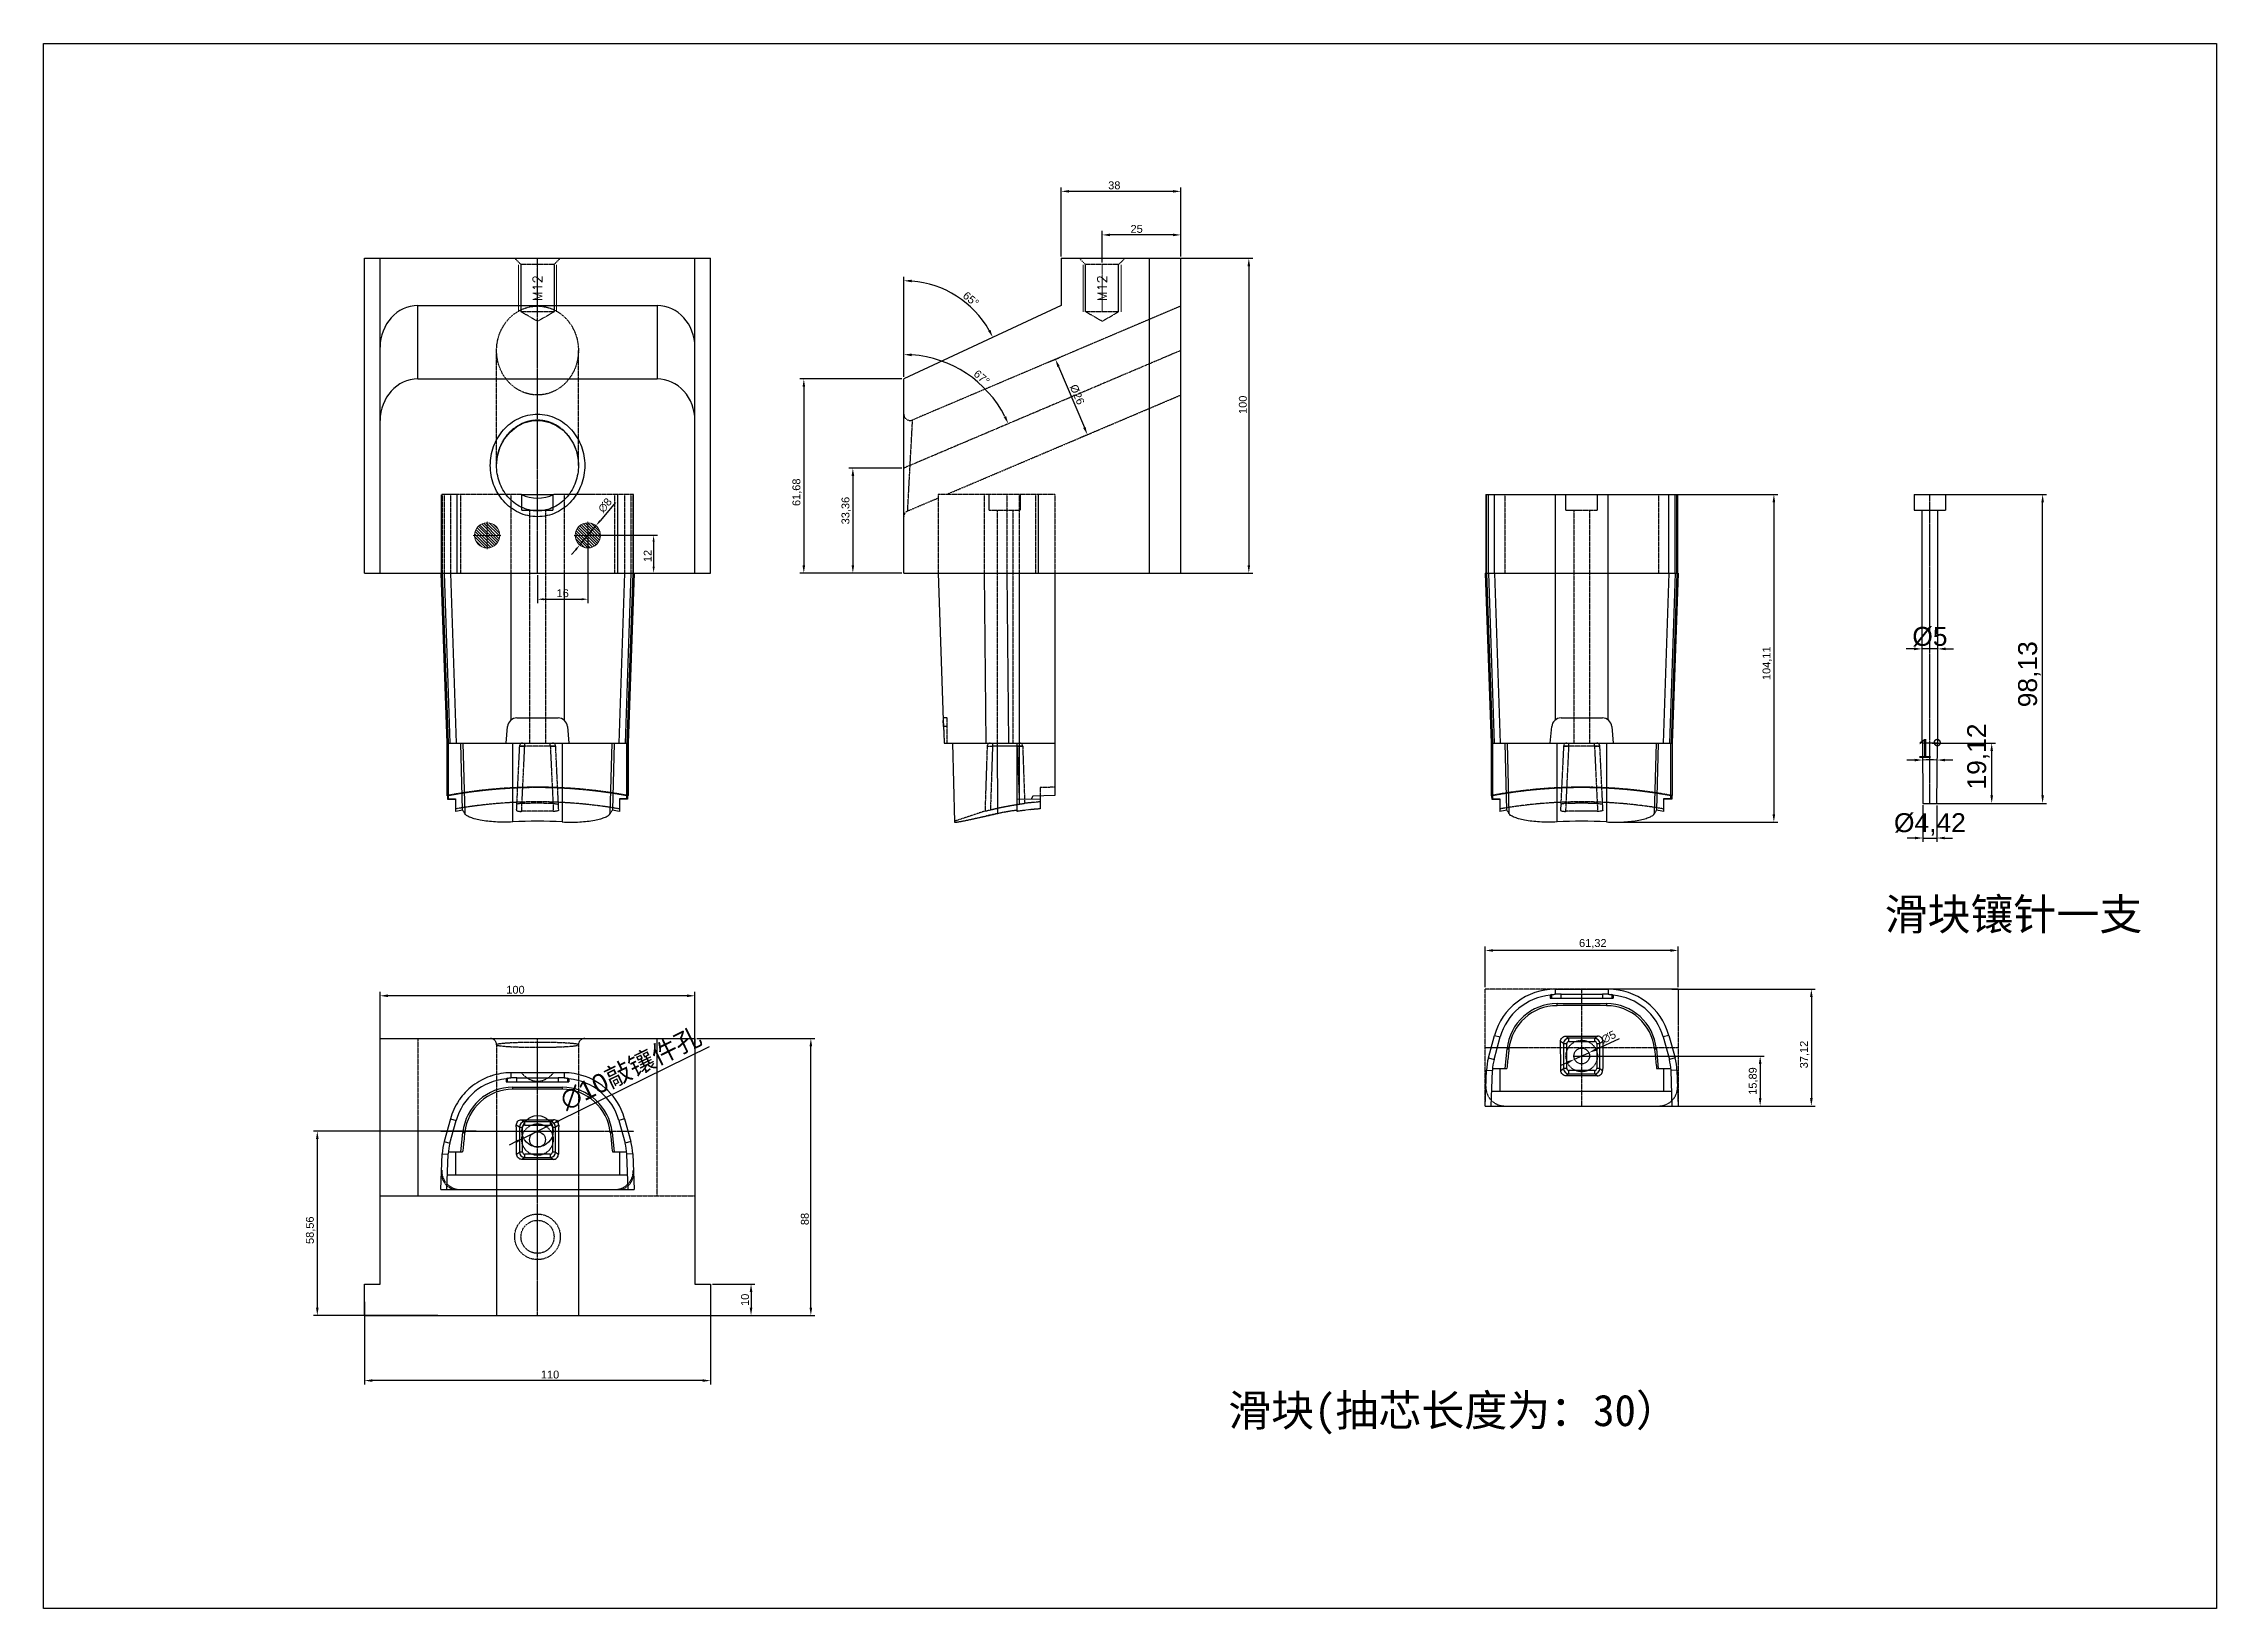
# Model space of a CAD drawing. Header units: millimetres. Extents: x 2676 to 3366, y 1408 to 1905.
import ezdxf
from ezdxf.enums import TextEntityAlignment as Align

# ---------------------------------------------------------------- set-up
doc = ezdxf.new("R2010")
doc.units = ezdxf.units.MM
doc.linetypes.add('CENTER', pattern=[0.6, 0.375, -0.075, 0.075, -0.075])
doc.linetypes.add('HIDDEN', pattern=[0.2, 0.1, -0.1])
doc.layers.add('DEFAULT_2', color=8, linetype='HIDDEN')
doc.layers.add('dim', color=3, linetype='Continuous')
doc.layers.add('insert', color=85, linetype='Continuous', lineweight=20)
doc.layers.add('screw', color=33, linetype='Continuous', lineweight=13)
doc.styles.get("Standard").update_dxf_attribs({"font": 'arial.ttf'})
doc.styles.add('TXT', font='txt.shx', dxfattribs={"bigfont": 'gbcbig.shx'})
doc.dimstyles.new('ISO-25', dxfattribs={"dimtxt": 2.5, "dimasz": 2.5, "dimexe": 1.25, "dimexo": 0.625, "dimtad": 1, "dimtxsty": 'Standard', "dimcen": 2.5, "dimadec": 0, "dimazin": 0, "dimtfac": 1, "dimtmove": 0, "dimatfit": 3, "dimfxl": 0, "dimarcsym": 0})

msp = doc.modelspace()

# ---------------------------------------------------------------- texts
at = {"char_height": 10, "width": 184.4869, "attachment_point": 1}
for s, insert in [('{\\fSimSun|b0|i0|c134|p2; 滑块镶针一支}', (3253.932, 1633.055)), ('{\\fSimSun|b0|i0|c134|p2; 滑块(抽芯长度为：30）}', (3045.407, 1475.464))]:
    msp.add_mtext(s, dxfattribs=dict(at, insert=insert))
at = {"layer": 'screw', "color": 6, "linetype": 'HIDDEN', "ltscale": 0.746373, "style": 'TXT'}
for p in [(2832.798, 1826.941), (3012.163, 1826.941)]:
    msp.add_text('M12', height=3, rotation=90, dxfattribs=at).set_placement(p, align=Align.MIDDLE)

# ---------------------------------------------------------------- blocks, each defined once
blk = doc.blocks.new('*D30')
at = {"color": 0, "lineweight": -2, "transparency": 16777216}
for p, q in [((3272.91, 1662.67), (3272.91, 1651.03)), ((3277.33, 1662.63), (3277.33, 1651.03)), ((3270.41, 1652.28), (3267.91, 1652.28)), ((3272.91, 1652.28), (3277.33, 1652.28)), ((3279.83, 1652.28), (3282.33, 1652.28))]:
    blk.add_line(p, q, dxfattribs=at)
at = {"color": 0, "transparency": 16777216}
for points in [[(3270.41, 1652.69), (3270.41, 1651.86), (3272.91, 1652.28)], [(3279.83, 1652.69), (3279.83, 1651.86), (3277.33, 1652.28)]]:
    blk.add_solid(points, dxfattribs=at)
at = {"layer": 'Defpoints', "color": 0, "transparency": 16777216}
for p in [(3272.91, 1663.29), (3277.33, 1663.26), (3277.33, 1652.28)]:
    blk.add_point(p, dxfattribs=at)
at = {"color": 0, "transparency": 16777216, "insert": (3275.12, 1656.6), "char_height": 6, "attachment_point": 5}
blk.add_mtext('%%c4,42', dxfattribs=at)
blk = doc.blocks.new('*D31')
at = {"color": 0, "lineweight": -2, "transparency": 16777216}
for p, q in [((3275.8, 1682.42), (3296, 1682.42)), ((3294.75, 1665.79), (3294.75, 1679.92)), ((3275.8, 1663.29), (3296, 1663.29))]:
    blk.add_line(p, q, dxfattribs=at)
at = {"color": 0, "transparency": 16777216}
for points in [[(3294.34, 1679.92), (3295.17, 1679.92), (3294.75, 1682.42)], [(3294.34, 1665.79), (3295.17, 1665.79), (3294.75, 1663.29)]]:
    blk.add_solid(points, dxfattribs=at)
at = {"layer": 'Defpoints', "color": 0, "transparency": 16777216}
for p in [(3275.17, 1682.42), (3294.75, 1682.42), (3275.17, 1663.29)]:
    blk.add_point(p, dxfattribs=at)
at = {"color": 0, "transparency": 16777216, "insert": (3290.52, 1678.17), "char_height": 6, "attachment_point": 5, "rotation": 90}
blk.add_mtext('19,12', dxfattribs=at)
blk = doc.blocks.new('*D32')
at = {"color": 0, "lineweight": -2, "transparency": 16777216}
for p, q in [((3275.74, 1761.43), (3312.18, 1761.43)), ((3310.93, 1665.79), (3310.93, 1758.93)), ((3275.74, 1663.29), (3312.18, 1663.29))]:
    blk.add_line(p, q, dxfattribs=at)
at = {"color": 0, "transparency": 16777216}
for points in [[(3310.52, 1758.93), (3311.35, 1758.93), (3310.93, 1761.43)], [(3310.52, 1665.79), (3311.35, 1665.79), (3310.93, 1663.29)]]:
    blk.add_solid(points, dxfattribs=at)
at = {"layer": 'Defpoints', "color": 0, "transparency": 16777216}
for p in [(3275.12, 1761.43), (3310.93, 1761.43), (3275.12, 1663.29)]:
    blk.add_point(p, dxfattribs=at)
at = {"color": 0, "transparency": 16777216, "insert": (3306.7, 1704.3), "char_height": 6, "attachment_point": 5, "rotation": 90}
blk.add_mtext('98,13', dxfattribs=at)
blk = doc.blocks.new('*D33')
at = {"color": 0, "lineweight": -2, "transparency": 16777216}
for p, q in [((3270.12, 1712.36), (3267.62, 1712.36)), ((3272.62, 1712.92), (3272.62, 1713.61)), ((3277.62, 1712.36), (3272.62, 1712.36)), ((3277.62, 1712.92), (3277.62, 1713.61)), ((3280.12, 1712.36), (3282.62, 1712.36))]:
    blk.add_line(p, q, dxfattribs=at)
at = {"color": 0, "transparency": 16777216}
for points in [[(3270.12, 1712.78), (3270.12, 1711.94), (3272.62, 1712.36)], [(3280.12, 1712.78), (3280.12, 1711.94), (3277.62, 1712.36)]]:
    blk.add_solid(points, dxfattribs=at)
at = {"layer": 'Defpoints', "color": 0, "transparency": 16777216}
for p in [(3272.62, 1712.36), (3272.62, 1712.29), (3277.62, 1712.29)]:
    blk.add_point(p, dxfattribs=at)
at = {"color": 0, "transparency": 16777216, "insert": (3275.12, 1716.22), "char_height": 6, "attachment_point": 5}
blk.add_mtext('%%c5', dxfattribs=at)
blk = doc.blocks.new('*D34')
at = {"color": 0, "lineweight": -2, "transparency": 16777216}
for start, end in [(91.03621, 91.57242), (89.5, 90.5), (88.42758, 88.96379)]:
    blk.add_arc((3275.12, 1409.94), 267.13, start, end, dxfattribs=at)
at = {"color": 0, "transparency": 16777216}
for points in [[(3270.28, 1677.45), (3270.29, 1676.61), (3272.79, 1677.06)], [(3279.94, 1676.61), (3279.95, 1677.45), (3277.45, 1677.06)]]:
    blk.add_solid(points, dxfattribs=at)
at = {"layer": 'Defpoints', "color": 0, "transparency": 16777216}
for p in [(3272.74, 1682.42), (3277.49, 1682.42), (3275.89, 1677.07), (3272.91, 1663.29), (3277.33, 1663.29)]:
    blk.add_point(p, dxfattribs=at)
at = {"color": 0, "transparency": 16777216, "insert": (3275.12, 1680.71), "char_height": 6, "attachment_point": 5}
blk.add_mtext('1°', dxfattribs=at)
blk = doc.blocks.new('*D35')
at = {"color": 0, "lineweight": -2, "transparency": 16777216}
for p, q in [((3176.46, 1588.48), (3169.06, 1585.1)), ((3159.97, 1580.95), (3157.69, 1579.91)), ((3162.24, 1581.99), (3166.79, 1584.07))]:
    blk.add_line(p, q, dxfattribs=at)
at = {"color": 0, "transparency": 16777216}
for points in [[(3159.79, 1581.33), (3160.14, 1580.57), (3162.24, 1581.99)], [(3168.89, 1585.48), (3169.23, 1584.73), (3166.79, 1584.07)]]:
    blk.add_solid(points, dxfattribs=at)
at = {"layer": 'Defpoints', "color": 0, "transparency": 16777216}
for p in [(3162.24, 1581.99), (3166.79, 1584.07)]:
    blk.add_point(p, dxfattribs=at)
at = {"color": 0, "transparency": 16777216, "insert": (3173.08, 1589.1), "char_height": 2.5, "attachment_point": 5, "rotation": 24.5388}
blk.add_mtext('∅5', dxfattribs=at)
blk = doc.blocks.new('*D36')
at = {"color": 0, "lineweight": -2, "transparency": 16777216}
for p, q in [((3133.85, 1604.89), (3133.85, 1617.81)), ((3192.67, 1616.56), (3136.35, 1616.56)), ((3195.17, 1604.89), (3195.17, 1617.81))]:
    blk.add_line(p, q, dxfattribs=at)
at = {"color": 0, "transparency": 16777216}
for points in [[(3136.35, 1616.98), (3136.35, 1616.14), (3133.85, 1616.56)], [(3192.67, 1616.98), (3192.67, 1616.14), (3195.17, 1616.56)]]:
    blk.add_solid(points, dxfattribs=at)
at = {"layer": 'Defpoints', "color": 0, "transparency": 16777216}
for p in [(3133.85, 1616.56), (3133.85, 1604.26), (3195.17, 1604.26, 0)]:
    blk.add_point(p, dxfattribs=at)
at = {"color": 0, "transparency": 16777216, "insert": (3168.03, 1618.69), "char_height": 2.5, "attachment_point": 5}
blk.add_mtext('61,32', dxfattribs=at)
blk = doc.blocks.new('*D37')
at = {"color": 0, "lineweight": -2, "transparency": 16777216}
for p, q in [((3193.14, 1604.26), (3238.71, 1604.26)), ((3237.46, 1601.76), (3237.46, 1569.64)), ((3187.85, 1567.14), (3238.71, 1567.14))]:
    blk.add_line(p, q, dxfattribs=at)
at = {"color": 0, "transparency": 16777216}
for points in [[(3237.05, 1601.76), (3237.88, 1601.76), (3237.46, 1604.26)], [(3237.05, 1569.64), (3237.88, 1569.64), (3237.46, 1567.14)]]:
    blk.add_solid(points, dxfattribs=at)
at = {"layer": 'Defpoints', "color": 0, "transparency": 16777216}
for p in [(3192.51, 1604.26, 0), (3187.22, 1567.14, 0), (3237.46, 1567.14)]:
    blk.add_point(p, dxfattribs=at)
at = {"color": 0, "transparency": 16777216, "insert": (3235.33, 1583.5), "char_height": 2.5, "attachment_point": 5, "rotation": 90}
blk.add_mtext('37,12', dxfattribs=at)
blk = doc.blocks.new('*D38')
at = {"color": 0, "lineweight": -2, "transparency": 16777216}
for p, q in [((3165.14, 1583.03), (3222.45, 1583.03)), ((3221.2, 1580.53), (3221.2, 1569.64)), ((3173.96, 1567.14), (3222.45, 1567.14))]:
    blk.add_line(p, q, dxfattribs=at)
at = {"color": 0, "transparency": 16777216}
for points in [[(3220.78, 1580.53), (3221.62, 1580.53), (3221.2, 1583.03)], [(3220.78, 1569.64), (3221.62, 1569.64), (3221.2, 1567.14)]]:
    blk.add_solid(points, dxfattribs=at)
at = {"layer": 'Defpoints', "color": 0, "transparency": 16777216}
for p in [(3164.51, 1583.03), (3173.34, 1567.14, 0), (3221.2, 1567.14)]:
    blk.add_point(p, dxfattribs=at)
at = {"color": 0, "transparency": 16777216, "insert": (3219.07, 1575.08), "char_height": 2.5, "attachment_point": 5, "rotation": 90}
blk.add_mtext('15,89', dxfattribs=at)
blk = doc.blocks.new('*D39')
at = {"color": 0, "lineweight": -2, "transparency": 16777216}
for p, q in [((3165.14, 1761.43), (3226.81, 1761.43)), ((3225.56, 1758.93), (3225.56, 1659.81)), ((3175.96, 1657.31), (3226.81, 1657.31))]:
    blk.add_line(p, q, dxfattribs=at)
at = {"color": 0, "transparency": 16777216}
for points in [[(3225.14, 1758.93), (3225.97, 1758.93), (3225.56, 1761.43)], [(3225.14, 1659.81), (3225.97, 1659.81), (3225.56, 1657.31)]]:
    blk.add_solid(points, dxfattribs=at)
at = {"layer": 'Defpoints', "color": 0, "transparency": 16777216}
for p in [(3164.51, 1761.43), (3175.34, 1657.31), (3225.56, 1657.31)]:
    blk.add_point(p, dxfattribs=at)
at = {"color": 0, "transparency": 16777216, "insert": (3223.43, 1707.79), "char_height": 2.5, "attachment_point": 5, "rotation": 90}
blk.add_mtext('104,11', dxfattribs=at)
blk = doc.blocks.new('*D40')
at = {"color": 0, "lineweight": -2, "transparency": 16777216}
for p, q in [((2888.42, 1510.59), (2901.88, 1510.59)), ((2900.63, 1508.09), (2900.63, 1503.09)), ((2888.42, 1500.59), (2901.88, 1500.59))]:
    blk.add_line(p, q, dxfattribs=at)
at = {"color": 0, "transparency": 16777216}
for points in [[(2900.21, 1508.09), (2901.05, 1508.09), (2900.63, 1510.59)], [(2900.21, 1503.09), (2901.05, 1503.09), (2900.63, 1500.59)]]:
    blk.add_solid(points, dxfattribs=at)
at = {"layer": 'Defpoints', "color": 0, "transparency": 16777216}
for p in [(2887.8, 1510.59), (2887.8, 1500.59), (2900.63, 1500.59)]:
    blk.add_point(p, dxfattribs=at)
at = {"color": 0, "transparency": 16777216, "insert": (2898.73, 1505.59), "char_height": 2.5, "attachment_point": 5, "rotation": 90}
blk.add_mtext('10', dxfattribs=at)
blk = doc.blocks.new('*D41')
at = {"color": 0, "lineweight": -2, "transparency": 16777216}
for p, q in [((2883.42, 1588.59), (2920.88, 1588.59)), ((2919.63, 1503.09), (2919.63, 1586.09)), ((2885.22, 1500.59), (2920.88, 1500.59))]:
    blk.add_line(p, q, dxfattribs=at)
at = {"color": 0, "transparency": 16777216}
for points in [[(2919.22, 1586.09), (2920.05, 1586.09), (2919.63, 1588.59)], [(2919.22, 1503.09), (2920.05, 1503.09), (2919.63, 1500.59)]]:
    blk.add_solid(points, dxfattribs=at)
at = {"layer": 'Defpoints', "color": 0, "transparency": 16777216}
for p in [(2882.8, 1588.59), (2919.63, 1588.59), (2884.59, 1500.59)]:
    blk.add_point(p, dxfattribs=at)
at = {"color": 0, "transparency": 16777216, "insert": (2917.73, 1531.25), "char_height": 2.5, "attachment_point": 5, "rotation": 90}
blk.add_mtext('88', dxfattribs=at)
blk = doc.blocks.new('*D42')
at = {"color": 0, "lineweight": -2, "transparency": 16777216}
for p, q in [((2782.8, 1585.28), (2782.8, 1603.41)), ((2880.3, 1602.16), (2785.3, 1602.16)), ((2882.8, 1585.28), (2882.8, 1603.41))]:
    blk.add_line(p, q, dxfattribs=at)
at = {"color": 0, "transparency": 16777216}
for points in [[(2785.3, 1602.58), (2785.3, 1601.74), (2782.8, 1602.16)], [(2880.3, 1602.58), (2880.3, 1601.74), (2882.8, 1602.16)]]:
    blk.add_solid(points, dxfattribs=at)
at = {"layer": 'Defpoints', "color": 0, "transparency": 16777216}
for p in [(2782.8, 1602.16), (2782.8, 1584.65), (2882.8, 1584.65)]:
    blk.add_point(p, dxfattribs=at)
at = {"color": 0, "transparency": 16777216, "insert": (2825.8, 1604.06), "char_height": 2.5, "attachment_point": 5}
blk.add_mtext('100', dxfattribs=at)
blk = doc.blocks.new('*D43')
at = {"color": 0, "lineweight": -2, "transparency": 16777216}
for p, q in [((2777.8, 1504.96), (2777.8, 1478.67)), ((2887.8, 1504.96), (2887.8, 1478.67)), ((2885.3, 1479.92), (2780.3, 1479.92))]:
    blk.add_line(p, q, dxfattribs=at)
at = {"color": 0, "transparency": 16777216}
for points in [[(2780.3, 1480.34), (2780.3, 1479.51), (2777.8, 1479.92)], [(2885.3, 1480.34), (2885.3, 1479.51), (2887.8, 1479.92)]]:
    blk.add_solid(points, dxfattribs=at)
at = {"layer": 'Defpoints', "color": 0, "transparency": 16777216}
for p in [(2777.8, 1505.59), (2887.8, 1505.59), (2777.8, 1479.92)]:
    blk.add_point(p, dxfattribs=at)
at = {"color": 0, "transparency": 16777216, "insert": (2836.78, 1481.82), "char_height": 2.5, "attachment_point": 5}
blk.add_mtext('110', dxfattribs=at)
blk = doc.blocks.new('*D44')
at = {"color": 0, "lineweight": -2, "transparency": 16777216}
for p, q in [((2813.29, 1559.15), (2761.59, 1559.15)), ((2762.84, 1556.65), (2762.84, 1503.09)), ((2801.12, 1500.59), (2761.59, 1500.59))]:
    blk.add_line(p, q, dxfattribs=at)
at = {"color": 0, "transparency": 16777216}
for points in [[(2762.43, 1556.65), (2763.26, 1556.65), (2762.84, 1559.15)], [(2762.43, 1503.09), (2763.26, 1503.09), (2762.84, 1500.59)]]:
    blk.add_solid(points, dxfattribs=at)
at = {"layer": 'Defpoints', "color": 0, "transparency": 16777216}
for p in [(2813.92, 1559.15), (2762.84, 1500.59), (2801.74, 1500.59)]:
    blk.add_point(p, dxfattribs=at)
at = {"color": 0, "transparency": 16777216, "insert": (2760.72, 1527.69), "char_height": 2.5, "attachment_point": 5, "rotation": 90}
blk.add_mtext('58,56', dxfattribs=at)
blk = doc.blocks.new('*D45')
at = {"color": 0, "lineweight": -2, "transparency": 16777216}
for p, q in [((2887.28, 1585.93), (2839.53, 1562.46)), ((2828.31, 1556.94), (2837.29, 1561.35)), ((2826.07, 1555.84), (2823.82, 1554.73))]:
    blk.add_line(p, q, dxfattribs=at)
at = {"color": 0, "transparency": 16777216}
for points in [[(2839.34, 1562.83), (2839.71, 1562.08), (2837.29, 1561.35)], [(2825.88, 1556.21), (2826.25, 1555.46), (2828.31, 1556.94)]]:
    blk.add_solid(points, dxfattribs=at)
at = {"layer": 'Defpoints', "color": 0, "transparency": 16777216}
for p in [(2837.29, 1561.35), (2828.31, 1556.94)]:
    blk.add_point(p, dxfattribs=at)
at = {"color": 0, "transparency": 16777216, "insert": (2862.5, 1578.86), "char_height": 6, "attachment_point": 5, "rotation": 26.18347}
blk.add_mtext('∅10{\\fSimSun|b0|i0|c134|p2;敲镶件孔}', dxfattribs=at)
blk = doc.blocks.new('*D46')
at = {"color": 0, "lineweight": -2, "transparency": 16777216}
for p, q in [((3012.16, 1835.05), (3012.16, 1845.11)), ((3034.66, 1843.86), (3014.66, 1843.86)), ((3037.16, 1837.05), (3037.16, 1845.11))]:
    blk.add_line(p, q, dxfattribs=at)
at = {"color": 0, "transparency": 16777216}
for points in [[(3014.66, 1844.27), (3014.66, 1843.44), (3012.16, 1843.86)], [(3034.66, 1844.27), (3034.66, 1843.44), (3037.16, 1843.86)]]:
    blk.add_solid(points, dxfattribs=at)
at = {"layer": 'Defpoints', "color": 0, "transparency": 16777216}
for p in [(3012.16, 1843.86), (3037.16, 1836.43), (3012.16, 1834.43)]:
    blk.add_point(p, dxfattribs=at)
at = {"color": 0, "transparency": 16777216, "insert": (3023.13, 1845.76), "char_height": 2.5, "attachment_point": 5}
blk.add_mtext('25', dxfattribs=at)
blk = doc.blocks.new('*D47')
at = {"color": 0, "lineweight": -2, "transparency": 16777216}
for p, q in [((2999.16, 1837.05), (2999.16, 1858.95)), ((3034.66, 1857.7), (3001.66, 1857.7)), ((3037.16, 1837.05), (3037.16, 1858.95))]:
    blk.add_line(p, q, dxfattribs=at)
at = {"color": 0, "transparency": 16777216}
for points in [[(3001.66, 1858.12), (3001.66, 1857.29), (2999.16, 1857.7)], [(3034.66, 1858.12), (3034.66, 1857.29), (3037.16, 1857.7)]]:
    blk.add_solid(points, dxfattribs=at)
at = {"layer": 'Defpoints', "color": 0, "transparency": 16777216}
for p in [(2999.16, 1857.7), (2999.16, 1836.43), (3037.16, 1836.43)]:
    blk.add_point(p, dxfattribs=at)
at = {"color": 0, "transparency": 16777216, "insert": (3016.03, 1859.6), "char_height": 2.5, "attachment_point": 5}
blk.add_mtext('38', dxfattribs=at)
blk = doc.blocks.new('*D48')
at = {"color": 0, "lineweight": -2, "transparency": 16777216}
for p, q in [((2948.54, 1798.11), (2916.15, 1798.11)), ((2917.4, 1795.61), (2917.4, 1738.93)), ((2948.54, 1736.43), (2916.15, 1736.43))]:
    blk.add_line(p, q, dxfattribs=at)
at = {"color": 0, "transparency": 16777216}
for points in [[(2916.98, 1795.61), (2917.82, 1795.61), (2917.4, 1798.11)], [(2916.98, 1738.93), (2917.82, 1738.93), (2917.4, 1736.43)]]:
    blk.add_solid(points, dxfattribs=at)
at = {"layer": 'Defpoints', "color": 0, "transparency": 16777216}
for p in [(2949.16, 1798.11), (2917.4, 1736.43), (2949.16, 1736.43)]:
    blk.add_point(p, dxfattribs=at)
at = {"color": 0, "transparency": 16777216, "insert": (2915.27, 1762.1), "char_height": 2.5, "attachment_point": 5, "rotation": 90}
blk.add_mtext('61,68', dxfattribs=at)
blk = doc.blocks.new('*D49')
at = {"color": 0, "lineweight": -2, "transparency": 16777216}
for p, q in [((2948.54, 1769.79), (2931.73, 1769.79)), ((2932.98, 1767.29), (2932.98, 1738.93)), ((2948.54, 1736.43), (2931.73, 1736.43))]:
    blk.add_line(p, q, dxfattribs=at)
at = {"color": 0, "transparency": 16777216}
for points in [[(2932.57, 1767.29), (2933.4, 1767.29), (2932.98, 1769.79)], [(2932.57, 1738.93), (2933.4, 1738.93), (2932.98, 1736.43)]]:
    blk.add_solid(points, dxfattribs=at)
at = {"layer": 'Defpoints', "color": 0, "transparency": 16777216}
for p in [(2949.16, 1769.79), (2932.98, 1736.43), (2949.16, 1736.43)]:
    blk.add_point(p, dxfattribs=at)
at = {"color": 0, "transparency": 16777216, "insert": (2930.86, 1756.28), "char_height": 2.5, "attachment_point": 5, "rotation": 90}
blk.add_mtext('33,36', dxfattribs=at)
blk = doc.blocks.new('*D50')
at = {"color": 0, "lineweight": -2, "transparency": 16777216}
blk.add_line((2949.16, 1798.73), (2949.16, 1807.09), dxfattribs=at)
blk.add_arc((2949.16, 1769.79), 36.05, 26.97393, 86.02607, dxfattribs=at)
at = {"color": 0, "transparency": 16777216}
for points in [[(2951.65, 1805.33), (2951.68, 1806.17), (2949.16, 1805.84)], [(2981.67, 1786.31), (2980.92, 1785.96), (2982.35, 1783.87)]]:
    blk.add_solid(points, dxfattribs=at)
at = {"layer": 'Defpoints', "color": 0, "transparency": 16777216}
for p in [(2962.86, 1803.13), (3037.16, 1807.14), (2949.16, 1798.11), (2949.16, 1769.79), (2949.16, 1736.43)]:
    blk.add_point(p, dxfattribs=at)
at = {"color": 0, "transparency": 16777216, "insert": (2973.91, 1798.56), "char_height": 2.5, "attachment_point": 5, "rotation": 319.30138}
blk.add_mtext('67°', dxfattribs=at)
blk = doc.blocks.new('*D51')
at = {"color": 0, "lineweight": -2, "transparency": 16777216}
blk.add_line((2949.16, 1798.73), (2949.16, 1830.57), dxfattribs=at)
blk.add_arc((2949.16, 1798.11), 31.21, 29.59097, 85.40903, dxfattribs=at)
at = {"color": 0, "transparency": 16777216}
for points in [[(2951.64, 1828.8), (2951.68, 1829.63), (2949.16, 1829.32)], [(2976.67, 1813.71), (2975.93, 1813.33), (2977.45, 1811.3)]]:
    blk.add_solid(points, dxfattribs=at)
at = {"layer": 'Defpoints', "color": 0, "transparency": 16777216}
for p in [(2960.69, 1827.11), (2999.16, 1821.43), (2949.16, 1798.11), (2949.16, 1798.11), (2949.16, 1736.43)]:
    blk.add_point(p, dxfattribs=at)
at = {"color": 0, "transparency": 16777216, "insert": (2970.48, 1823.44), "char_height": 2.5, "attachment_point": 5, "rotation": 319.91713}
blk.add_mtext('65°', dxfattribs=at)
blk = doc.blocks.new('*D52')
at = {"color": 0, "lineweight": -2, "transparency": 16777216}
for p, q in [((2995.13, 1803.42), (2998.47, 1804.84)), ((2998.3, 1802.05), (3006.51, 1782.72)), ((3005.29, 1779.49), (3008.63, 1780.91))]:
    blk.add_line(p, q, dxfattribs=at)
at = {"color": 0, "transparency": 16777216}
for points in [[(2998.68, 1802.21), (2997.92, 1801.89), (2997.32, 1804.35)], [(3006.89, 1782.88), (3006.12, 1782.56), (3007.48, 1780.42)]]:
    blk.add_solid(points, dxfattribs=at)
at = {"layer": 'Defpoints', "color": 0, "transparency": 16777216}
for p in [(2994.55, 1803.18), (3004.71, 1779.24), (3007.48, 1780.42)]:
    blk.add_point(p, dxfattribs=at)
at = {"color": 0, "transparency": 16777216, "insert": (3004.22, 1793.15), "char_height": 2.5, "attachment_point": 5, "rotation": 293}
blk.add_mtext('%%c26', dxfattribs=at)
blk = doc.blocks.new('*D53')
at = {"color": 0, "lineweight": -2, "transparency": 16777216}
for p, q in [((3032.64, 1836.43), (3060.01, 1836.43)), ((3058.76, 1833.93), (3058.76, 1738.93)), ((3032.64, 1736.43), (3060.01, 1736.43))]:
    blk.add_line(p, q, dxfattribs=at)
at = {"color": 0, "transparency": 16777216}
for points in [[(3058.35, 1833.93), (3059.18, 1833.93), (3058.76, 1836.43)], [(3058.35, 1738.93), (3059.18, 1738.93), (3058.76, 1736.43)]]:
    blk.add_solid(points, dxfattribs=at)
at = {"layer": 'Defpoints', "color": 0, "transparency": 16777216}
for p in [(3032.02, 1836.43), (3032.02, 1736.43), (3058.76, 1736.43)]:
    blk.add_point(p, dxfattribs=at)
at = {"color": 0, "transparency": 16777216, "insert": (3056.86, 1789.9), "char_height": 2.5, "attachment_point": 5, "rotation": 90}
blk.add_mtext('100', dxfattribs=at)
blk = doc.blocks.new('*D54')
at = {"layer": 'Defpoints', "color": 0, "transparency": 16777216}
for p in [(2848.8, 1748.43), (2832.8, 1736.43), (2848.8, 1728.13)]:
    blk.add_point(p, dxfattribs=at)
at = {"layer": 'dim', "color": 0, "lineweight": -2, "transparency": 16777216}
for p, q in [((2848.8, 1747.8), (2848.8, 1726.88)), ((2832.8, 1735.8), (2832.8, 1726.88)), ((2834.8, 1728.13), (2846.8, 1728.13))]:
    blk.add_line(p, q, dxfattribs=at)
at = {"layer": 'dim', "color": 0, "transparency": 16777216}
for points in [[(2834.8, 1728.47), (2834.8, 1727.8), (2832.8, 1728.13)], [(2846.8, 1728.47), (2846.8, 1727.8), (2848.8, 1728.13)]]:
    blk.add_solid(points, dxfattribs=at)
at = {"layer": 'dim', "color": 0, "transparency": 16777216, "insert": (2840.8, 1730.03), "char_height": 2.5, "attachment_point": 5}
blk.add_mtext('16', dxfattribs=at)
blk = doc.blocks.new('insert_cir_8')
at = {"layer": 'insert'}
h = blk.add_hatch(dxfattribs=at)
h.set_pattern_fill('_ANSI31', color=123, scale=0.2, angle=90)
h.set_pattern_definition([(135, (1868.07995, -100.108), (-0.4490128, -0.4490128), [])])
h.paths.add_polyline_path([(-4, 0, 1), (4, 0, 1)])
at = {"layer": 'insert', "color": 1, "linetype": 'CENTER', "ltscale": 0.248791}
for p, q in [((-4.4, 0), (4.4, 0)), ((0, -4.4), (0, 4.4))]:
    blk.add_line(p, q, dxfattribs=at)
at = {"layer": 'insert'}
blk.add_circle((0, 0), 4, dxfattribs=at)
blk = doc.blocks.new('*D55')
at = {"layer": 'Defpoints', "color": 0, "transparency": 16777216}
for p in [(2851.37, 1751.49), (2846.23, 1745.36)]:
    blk.add_point(p, dxfattribs=at)
at = {"layer": 'dim', "color": 0, "lineweight": -2, "transparency": 16777216}
for p, q in [((2857.55, 1758.85), (2852.66, 1753.02)), ((2846.23, 1745.36), (2851.37, 1751.49)), ((2844.94, 1743.83), (2843.65, 1742.3))]:
    blk.add_line(p, q, dxfattribs=at)
at = {"layer": 'dim', "color": 0, "transparency": 16777216}
for points in [[(2852.4, 1753.23), (2852.91, 1752.8), (2851.37, 1751.49)], [(2844.68, 1744.05), (2845.19, 1743.62), (2846.23, 1745.36)]]:
    blk.add_solid(points, dxfattribs=at)
at = {"layer": 'dim', "color": 0, "transparency": 16777216, "insert": (2854.24, 1757.97), "char_height": 2.5, "attachment_point": 5, "rotation": 49.97077}
blk.add_mtext('∅8', dxfattribs=at)
blk = doc.blocks.new('*D56')
at = {"layer": 'Defpoints', "color": 0, "transparency": 16777216}
for p in [(2848.8, 1748.43), (2848.8, 1736.43), (2869.68, 1736.43)]:
    blk.add_point(p, dxfattribs=at)
at = {"layer": 'dim', "color": 0, "lineweight": -2, "transparency": 16777216}
for p, q in [((2849.42, 1748.43), (2870.93, 1748.43)), ((2869.68, 1746.43), (2869.68, 1738.43)), ((2849.42, 1736.43), (2870.93, 1736.43))]:
    blk.add_line(p, q, dxfattribs=at)
at = {"layer": 'dim', "color": 0, "transparency": 16777216}
for points in [[(2869.35, 1746.43), (2870.02, 1746.43), (2869.68, 1748.43)], [(2869.35, 1738.43), (2870.02, 1738.43), (2869.68, 1736.43)]]:
    blk.add_solid(points, dxfattribs=at)
at = {"layer": 'dim', "color": 0, "transparency": 16777216, "insert": (2867.8, 1741.85), "char_height": 2.5, "attachment_point": 5, "rotation": 90}
blk.add_mtext('12', dxfattribs=at)

# ---------------------------------------------------------------- dimensions: what is measured, and where the dimension line sits
for base, p1, p2, picture, middle in [((2999.163, 1857.702), (3037.163, 1836.425), (2999.163, 1836.425), '*D47', (3016.028, 1857.702)), ((3012.163, 1843.856), (3037.163, 1836.425), (3012.163, 1834.425), '*D46', (3023.13, 1843.856)), ((3133.854, 1616.56), (3195.173, 1604.263, 0), (3133.854, 1604.263), '*D36', (3168.034, 1616.56)), ((2782.798, 1602.159), (2882.798, 1584.654), (2782.798, 1584.654), '*D42', (2825.797, 1602.159)), ((2777.798, 1479.923), (2887.798, 1505.585), (2777.798, 1505.585), '*D43', (2836.784, 1479.923))]:
    dim = msp.add_linear_dim(base=base, p1=p1, p2=p2, dimstyle='ISO-25', override={"dimfxl": 1.25, "dimarcsym": 1})
    dim.commit()
    dim.dimension.update_dxf_attribs({"geometry": picture, "text_midpoint": middle, "dimtype": 160})
for base, p1, p2, override, picture, middle in [((3058.764, 1736.425), (3032.018, 1836.425), (3032.018, 1736.425), {"dimfxl": 1.25, "dimarcsym": 1}, '*D53', (3058.764, 1789.904)), ((2917.4006, 1736.425), (2949.1634, 1798.1096), (2949.1634, 1736.425), {"dimfxl": 1.25, "dimarcsym": 1}, '*D48', (2917.4006, 1762.0965)), ((2932.983, 1736.425), (2949.163, 1769.785), (2949.163, 1736.425), {"dimfxl": 1.25, "dimarcsym": 1}, '*D49', (2932.983, 1756.281)), ((3225.555, 1657.314), (3164.512, 1761.425), (3175.337, 1657.314), {"dimfxl": 1.25, "dimarcsym": 1}, '*D39', (3225.555, 1707.788)), ((3310.932, 1761.425), (3275.117, 1663.295), (3275.117, 1761.425), {"dimtxt": 6, "dimfxl": 1.25, "dimarcsym": 1}, '*D32', (3310.932, 1704.303)), ((3294.753, 1682.419), (3275.172, 1663.295), (3275.172, 1682.419), {"dimtxt": 6, "dimfxl": 1.25, "dimarcsym": 1}, '*D31', (3294.753, 1678.174)), ((3237.462, 1567.141), (3192.512, 1604.263, 0), (3187.224, 1567.141, 0), {"dimfxl": 1.25, "dimarcsym": 1}, '*D37', (3237.462, 1583.495)), ((2919.633, 1588.585), (2884.593, 1500.585), (2882.798, 1588.585), {"dimfxl": 1.25, "dimarcsym": 1}, '*D41', (2919.633, 1531.25)), ((3221.2, 1567.141), (3164.514, 1583.028), (3173.34, 1567.141, 0), {"dimfxl": 1.25, "dimarcsym": 1}, '*D38', (3221.2, 1575.085)), ((2762.843, 1500.585), (2813.919, 1559.146), (2801.744, 1500.585), {"dimfxl": 1.25, "dimarcsym": 1}, '*D44', (2762.843, 1527.69)), ((2900.629, 1500.585), (2887.798, 1510.585), (2887.798, 1500.585), {"dimfxl": 1.25, "dimarcsym": 1}, '*D40', (2900.629, 1505.585))]:
    dim = msp.add_linear_dim(base=base, p1=p1, p2=p2, angle=90, dimstyle='ISO-25', override=override)
    dim.commit()
    dim.dimension.update_dxf_attribs({"geometry": picture, "text_midpoint": middle, "dimtype": 160})
for base, line1, line2, override, picture, middle in [((2960.686, 1827.113), ((2949.163, 1736.425), (2949.163, 1798.11)), ((2999.163, 1821.425), (2949.163, 1798.11)), {"dimfxl": 1.25, "dimarcsym": 1}, '*D51', (2969.258, 1821.988)), ((2962.863, 1803.133), ((2949.163, 1736.425), (2949.163, 1798.11)), ((3037.163, 1807.139), (2949.163, 1769.785)), {"dimfxl": 1.25, "dimarcsym": 1}, '*D50', (2972.672, 1797.118)), ((3275.894, 1677.072), ((3272.739, 1682.418), (3272.906, 1663.295)), ((3277.328, 1663.295), (3277.495, 1682.418)), {"dimtxt": 6, "dimfxl": 1.25, "dimarcsym": 1}, '*D34', (3275.117, 1677.073))]:
    dim = msp.add_angular_dim_2l(base=base, line1=line1, line2=line2, dimstyle='ISO-25', override=override)
    dim.commit()
    dim.dimension.update_dxf_attribs({"geometry": picture, "text_midpoint": middle, "dimtype": 162})
dim = msp.add_linear_dim(base=(3007.483, 1780.418), p1=(2994.554, 1803.175), p2=(3004.713, 1779.242), angle=293, text='%%c<>', dimstyle='ISO-25', override={"dimfxl": 1.25, "dimarcsym": 1})
dim.commit()
dim.dimension.update_dxf_attribs({"geometry": '*D52', "text_midpoint": (3002.403, 1792.384), "dimtype": 161})
for base, p1, p2, picture, middle in [((3272.617, 1712.36), (3277.617, 1712.292), (3272.617, 1712.292), '*D33', (3275.117, 1712.36)), ((3277.327, 1652.276), (3272.906, 1663.295), (3277.327, 1663.256), '*D30', (3275.117, 1652.276))]:
    dim = msp.add_linear_dim(base=base, p1=p1, p2=p2, text='%%c<>', dimstyle='ISO-25', override={"dimtxt": 6, "dimfxl": 1.25, "dimarcsym": 1})
    dim.commit()
    dim.dimension.update_dxf_attribs({"geometry": picture, "text_midpoint": middle, "dimtype": 160})
dim = msp.add_diameter_dim_2p(p1=(2828.311, 1556.939), p2=(2837.285, 1561.352), text='<>{\\fSimSun|b0|i0|c134|p2;敲镶件孔}', dimstyle='ISO-25', override={"dimtxt": 6, "dimfxl": 1.25, "dimarcsym": 1})
dim.commit()
dim.dimension.update_dxf_attribs({"geometry": '*D45', "text_midpoint": (2862.504, 1578.856)})
dim = msp.add_diameter_dim_2p(p1=(3162.239, 1581.99), p2=(3166.788, 1584.066), dimstyle='ISO-25', override={"dimfxl": 1.25, "dimarcsym": 1})
dim.commit()
dim.dimension.update_dxf_attribs({"geometry": '*D35', "text_midpoint": (3173.077, 1589.105)})
at = {"layer": 'dim'}
dim = msp.add_diameter_dim_2p(p1=(2846.225, 1745.362), p2=(2851.371, 1751.488), dimstyle='ISO-25', override={"dimtxt": 2.5, "dimasz": 2, "dimfxl": 1.25, "dimarcsym": 1}, dxfattribs=at)
dim.commit()
dim.dimension.update_dxf_attribs({"geometry": '*D55', "text_midpoint": (2854.239, 1757.968)})
dim = msp.add_linear_dim(base=(2848.798, 1728.133), p1=(2832.798, 1736.425), p2=(2848.798, 1748.425), dimstyle='ISO-25', override={"dimtxt": 2.5, "dimasz": 2, "dimfxl": 1.25, "dimarcsym": 1}, dxfattribs=at)
dim.commit()
dim.dimension.update_dxf_attribs({"geometry": '*D54', "text_midpoint": (2840.798, 1728.133), "dimtype": 160})
dim = msp.add_linear_dim(base=(2869.684, 1736.425), p1=(2848.798, 1748.425), p2=(2848.798, 1736.425), angle=90, dimstyle='ISO-25', override={"dimtxt": 2.5, "dimasz": 2, "dimfxl": 1.25, "dimarcsym": 1}, dxfattribs=at)
dim.commit()
dim.dimension.update_dxf_attribs({"geometry": '*D56', "text_midpoint": (2869.684, 1741.853), "dimtype": 160})

# ---------------------------------------------------------------- linework, layer by layer
at = {"color": 7, "linetype": 'Continuous'}
for p, q in [((2777.798, 1736.425), (2777.798, 1836.425)), ((2777.798, 1836.425), (2887.798, 1836.425)), ((2782.798, 1736.425), (2782.798, 1836.425)), ((2882.798, 1736.425), (2882.798, 1836.425)), ((2887.798, 1736.425), (2887.798, 1836.425)), ((2999.163, 1836.425), (2999.163, 1821.425)), ((2999.163, 1836.425), (3037.163, 1836.425)), ((3027.163, 1736.425), (3027.163, 1836.425)), ((3037.163, 1736.425), (3037.163, 1836.425)), ((2794.798, 1798.11), (2794.798, 1821.425)), ((2794.798, 1821.425), (2870.798, 1821.425)), ((2870.798, 1821.425), (2870.798, 1798.11)), ((2999.163, 1821.425), (2949.163, 1798.11)), ((2794.798, 1798.11), (2870.798, 1798.11)), ((2949.163, 1736.425), (2949.163, 1798.11)), ((2819.798, 1770.634), (2819.798, 1770.639)), ((2845.798, 1770.634), (2845.798, 1770.632)), ((2827.671, 1761.425), (2837.925, 1761.425)), ((3134.074, 1761.425), (3194.949, 1761.425)), ((3134.078, 1761.425), (3134.078, 1736.425)), ((3134.264, 1736.425), (3134.264, 1761.425)), ((3134.859, 1736.425), (3134.859, 1761.425)), ((3136.829, 1736.425), (3136.829, 1761.425)), ((3156.091, 1761.425), (3156.091, 1689.764)), ((3172.936, 1689.764), (3172.936, 1761.425)), ((3192.198, 1736.425), (3192.198, 1761.425)), ((3194.168, 1736.425), (3194.168, 1761.425)), ((3194.763, 1736.425), (3194.763, 1761.425)), ((3194.949, 1761.425), (3194.949, 1736.425)), ((3270.117, 1761.425), (3270.117, 1756.425)), ((3270.117, 1761.425), (3280.117, 1761.425)), ((3280.117, 1761.425), (3280.117, 1756.425)), ((3270.117, 1756.425), (3280.117, 1756.425)), ((3272.617, 1682.419), (3272.617, 1756.425)), ((3277.617, 1682.419), (3277.617, 1756.425)), ((2777.798, 1736.425), (2887.798, 1736.425)), ((2802.139, 1736.425), (2804.026, 1682.419)), ((2802.549, 1736.425), (2804.433, 1682.419)), ((2803.144, 1736.425), (2804.962, 1682.419)), ((2805.114, 1736.425), (2806.932, 1682.419)), ((2824.376, 1736.425), (2824.376, 1689.764)), ((2841.22, 1736.425), (2841.22, 1689.764)), ((2860.482, 1736.425), (2858.664, 1682.419)), ((2862.452, 1736.425), (2860.634, 1682.419)), ((2863.048, 1736.425), (2861.163, 1682.419)), ((2863.458, 1736.425), (2861.57, 1682.419)), ((2949.163, 1736.425), (3037.163, 1736.425)), ((2960.042, 1736.425), (2961.672, 1689.764)), ((2974.726, 1736.425), (2975.225, 1682.419)), ((2981.894, 1736.425), (2982.394, 1682.419)), ((2985.778, 1736.425), (2985.846, 1682.419)), ((2997.163, 1736.425), (2997.163, 1665.76)), ((3133.854, 1736.425), (3135.741, 1682.419)), ((3133.854, 1736.425), (3195.173, 1736.425)), ((3134.264, 1736.425), (3136.149, 1682.419)), ((3134.859, 1736.425), (3136.678, 1682.419)), ((3136.829, 1736.425), (3138.648, 1682.419)), ((3192.198, 1736.425), (3190.379, 1682.419)), ((3194.168, 1736.425), (3192.349, 1682.419)), ((3194.763, 1736.425), (3192.878, 1682.419)), ((3195.173, 1736.425), (3193.286, 1682.419)), ((2822.798, 1682.419), (2823.258, 1687.68)), ((2826.247, 1690.419), (2839.349, 1690.419)), ((2842.338, 1687.68), (2842.798, 1682.419)), ((3154.514, 1682.419), (3154.974, 1687.68)), ((3157.962, 1690.419), (3171.065, 1690.419)), ((3174.053, 1687.68), (3174.514, 1682.419)), ((2804.026, 1682.419), (2804.026, 1665.76)), ((2804.026, 1682.419), (2804.433, 1682.419)), ((2804.433, 1682.419), (2804.433, 1664.727)), ((2804.47, 1664.738), (2804.47, 1682.419)), ((2804.47, 1682.419), (2861.126, 1682.419)), ((2809.021, 1661.111), (2808.461, 1682.419)), ((2809.091, 1682.419), (2809.674, 1660.053)), ((2824.953, 1657.387), (2824.953, 1682.419)), ((2840.643, 1682.419), (2840.643, 1657.387)), ((2855.922, 1660.053), (2856.505, 1682.419)), ((2857.136, 1682.419), (2856.575, 1661.111)), ((2861.126, 1664.738), (2861.126, 1682.419)), ((2861.163, 1682.419), (2861.163, 1664.727)), ((2861.163, 1682.419), (2861.57, 1682.419)), ((2861.57, 1682.419), (2861.57, 1665.76)), ((2961.997, 1682.419), (2997.163, 1682.419)), ((2964.628, 1682.419), (2965.283, 1657.387)), ((2979.025, 1660.053), (2978.966, 1682.419)), ((2985.203, 1660.741), (2985.203, 1682.419)), ((2985.846, 1682.419), (2985.846, 1664.727)), ((3135.741, 1682.419), (3135.741, 1665.76)), ((3135.741, 1682.419), (3193.286, 1682.419)), ((3136.149, 1682.419), (3136.149, 1664.727)), ((3140.737, 1661.111), (3140.176, 1682.419)), ((3140.807, 1682.419), (3141.39, 1660.053)), ((3156.669, 1657.387), (3156.669, 1682.419)), ((3172.358, 1682.419), (3172.358, 1657.387)), ((3187.637, 1660.053), (3188.22, 1682.419)), ((3188.851, 1682.419), (3188.29, 1661.111)), ((3192.841, 1664.738), (3192.841, 1682.419)), ((3193.286, 1682.419), (3193.286, 1665.76)), ((3277.617, 1682.419), (3272.617, 1682.419)), ((3272.739, 1682.418), (3272.906, 1663.295)), ((3277.328, 1663.295), (3277.495, 1682.418)), ((2804.278, 1665.62), (2804.026, 1665.76)), ((2804.196, 1665.666), (2804.196, 1664.612)), ((2804.196, 1664.612), (2804.433, 1664.727)), ((2804.196, 1664.612), (2806.794, 1664.612)), ((2804.298, 1664.662), (2804.278, 1665.62)), ((2804.47, 1664.738), (2806.794, 1664.738)), ((2806.794, 1664.738), (2806.794, 1660.741)), ((2858.802, 1664.738), (2858.802, 1660.741)), ((2861.126, 1664.738), (2858.802, 1664.738)), ((2861.4, 1664.612), (2858.802, 1664.612)), ((2861.4, 1664.612), (2861.163, 1664.727)), ((2861.318, 1665.62), (2861.298, 1664.662)), ((2861.57, 1665.76), (2861.318, 1665.62)), ((2861.4, 1665.666), (2861.4, 1664.612)), ((2985.203, 1664.738), (2992.44, 1664.612)), ((2990.161, 1665.62), (2989.611, 1664.662)), ((2997.163, 1665.76), (2990.161, 1665.62)), ((2992.44, 1665.666), (2992.44, 1661.534)), ((3135.993, 1665.62), (3135.741, 1665.76)), ((3135.911, 1665.666), (3135.911, 1664.612)), ((3135.911, 1664.612), (3136.149, 1664.727)), ((3135.911, 1664.612), (3138.509, 1664.612)), ((3136.013, 1664.662), (3135.993, 1665.62)), ((3136.186, 1664.738), (3138.509, 1664.738)), ((3138.509, 1664.738), (3138.509, 1660.741)), ((3190.518, 1664.738), (3190.518, 1660.741)), ((3192.841, 1664.738), (3190.518, 1664.738)), ((3193.116, 1664.612), (3190.518, 1664.612)), ((3193.116, 1664.612), (3192.878, 1664.727)), ((3193.034, 1665.62), (3193.014, 1664.662)), ((3193.286, 1665.76), (3193.034, 1665.62)), ((3193.116, 1665.666), (3193.116, 1664.612)), ((3154.514, 1602.308), (3154.514, 1601.377)), ((3154.974, 1601.377), (3154.974, 1602.526)), ((3156.091, 1604.263), (3156.091, 1602.633)), ((3156.091, 1604.263), (3172.936, 1604.263)), ((3157.962, 1601.377), (3157.962, 1602.656)), ((3157.962, 1602.656), (3171.065, 1602.656)), ((3171.065, 1602.656), (3171.065, 1601.377)), ((3172.936, 1604.263), (3172.936, 1602.633)), ((3174.053, 1602.526), (3174.053, 1601.377)), ((3174.514, 1602.308), (3174.514, 1601.377)), ((3154.514, 1601.377), (3174.514, 1601.377)), ((3156.669, 1599.021), (3156.669, 1599.677)), ((3156.669, 1599.677), (3172.358, 1599.677)), ((3172.358, 1599.677), (3172.358, 1599.021)), ((2782.798, 1510.585), (2782.798, 1588.585)), ((2782.798, 1588.585), (2882.798, 1588.585)), ((2882.798, 1588.585), (2882.798, 1510.585)), ((3134.859, 1582.411), (3136.829, 1589.579)), ((3136.678, 1581.911), (3138.648, 1589.079)), ((3136.829, 1589.579), (3138.648, 1589.079)), ((3159.468, 1589.354), (3160.454, 1588.672)), ((3160.454, 1587.668), (3160.454, 1588.672)), ((3168.573, 1588.672), (3160.454, 1588.672)), ((3168.573, 1588.672), (3169.559, 1589.354)), ((3168.573, 1588.672), (3168.573, 1587.668)), ((3192.198, 1589.579), (3190.379, 1589.079)), ((3190.379, 1589.079), (3192.349, 1581.911)), ((3192.198, 1589.579), (3194.168, 1582.411)), ((3134.859, 1582.411), (3136.678, 1581.911)), ((3140.176, 1579.102), (3140.807, 1585.339)), ((3140.807, 1585.339), (3141.39, 1585.28)), ((3158.747, 1586.965), (3157.778, 1587.635)), ((3158.747, 1586.965), (3158.747, 1579.088)), ((3158.747, 1586.965), (3159.751, 1586.965)), ((3159.751, 1579.088), (3159.751, 1586.965)), ((3160.454, 1587.668), (3168.573, 1587.668)), ((3169.277, 1586.965), (3169.277, 1579.088)), ((3169.277, 1586.965), (3170.28, 1586.965)), ((3171.249, 1587.635), (3170.28, 1586.965)), ((3170.28, 1579.088), (3170.28, 1586.965)), ((3187.637, 1585.28), (3188.22, 1585.339)), ((3188.22, 1585.339), (3188.851, 1579.102)), ((3194.168, 1582.411), (3192.349, 1581.911)), ((2822.798, 1575.751), (2822.798, 1574.82)), ((2822.798, 1574.82), (2842.798, 1574.82)), ((2823.258, 1574.82), (2823.258, 1575.97)), ((2824.376, 1577.706), (2824.376, 1576.077)), ((2841.22, 1577.706), (2824.376, 1577.706)), ((2826.247, 1574.82), (2826.247, 1576.1)), ((2826.247, 1576.1), (2839.349, 1576.1)), ((2839.349, 1576.1), (2839.349, 1574.82)), ((2841.22, 1577.706), (2841.22, 1576.077)), ((2842.338, 1575.97), (2842.338, 1574.82)), ((2842.798, 1575.751), (2842.798, 1574.82)), ((3133.854, 1567.141), (3134.264, 1578.527)), ((3134.264, 1578.527), (3136.149, 1578.459)), ((3135.741, 1567.141), (3136.149, 1578.459)), ((3136.186, 1579.102), (3140.737, 1579.102)), ((3138.509, 1579.102), (3138.509, 1571.865)), ((3157.864, 1578.435), (3158.747, 1579.088)), ((3159.751, 1579.088), (3158.747, 1579.088)), ((3160.454, 1577.381), (3159.586, 1576.739)), ((3160.454, 1577.381), (3160.454, 1578.386)), ((3168.573, 1578.386), (3160.454, 1578.386)), ((3160.454, 1577.381), (3168.573, 1577.381)), ((3168.573, 1578.386), (3168.573, 1577.381)), ((3169.441, 1576.739), (3168.573, 1577.381)), ((3170.28, 1579.088), (3169.277, 1579.088)), ((3170.28, 1579.088), (3171.163, 1578.435)), ((3188.29, 1579.102), (3192.841, 1579.102)), ((3190.518, 1579.102), (3190.518, 1571.865)), ((3194.763, 1578.527), (3192.878, 1578.459)), ((3193.286, 1567.141), (3192.878, 1578.459)), ((3194.763, 1578.527), (3195.173, 1567.141)), ((2824.953, 1572.465), (2824.953, 1573.121)), ((2824.953, 1573.121), (2840.643, 1573.121)), ((2840.643, 1573.121), (2840.643, 1572.465)), ((3133.854, 1567.141), (3195.173, 1567.141)), ((3135.911, 1571.865), (3193.116, 1571.865)), ((2805.114, 1563.023), (2803.144, 1555.854)), ((2804.962, 1555.355), (2806.932, 1562.523)), ((2805.114, 1563.023), (2806.932, 1562.523)), ((2827.031, 1560.409), (2826.063, 1561.079)), ((2827.031, 1560.409), (2827.031, 1552.532)), ((2827.031, 1560.409), (2828.035, 1560.409)), ((2827.752, 1562.798), (2828.738, 1562.116)), ((2828.035, 1552.532), (2828.035, 1560.409)), ((2828.738, 1561.112), (2828.738, 1562.116)), ((2836.858, 1562.116), (2828.738, 1562.116)), ((2828.738, 1561.112), (2836.858, 1561.112)), ((2836.858, 1562.116), (2837.844, 1562.798)), ((2836.858, 1562.116), (2836.858, 1561.112)), ((2837.561, 1560.409), (2837.561, 1552.532)), ((2837.561, 1560.409), (2838.565, 1560.409)), ((2839.533, 1561.079), (2838.565, 1560.409)), ((2838.565, 1552.532), (2838.565, 1560.409)), ((2860.482, 1563.023), (2858.664, 1562.523)), ((2858.664, 1562.523), (2860.634, 1555.355)), ((2860.482, 1563.023), (2862.452, 1555.854)), ((2803.144, 1555.854), (2804.962, 1555.355)), ((2808.461, 1552.546), (2809.091, 1558.782)), ((2809.091, 1558.782), (2809.674, 1558.723)), ((2855.922, 1558.723), (2856.505, 1558.782)), ((2856.505, 1558.782), (2857.136, 1552.546)), ((2862.452, 1555.854), (2860.634, 1555.355)), ((2802.139, 1540.585), (2802.549, 1551.97)), ((2802.549, 1551.97), (2804.433, 1551.902)), ((2804.026, 1540.585), (2804.433, 1551.902)), ((2804.47, 1552.546), (2809.021, 1552.546)), ((2806.794, 1552.546), (2806.794, 1545.309)), ((2826.149, 1551.879), (2827.031, 1552.532)), ((2828.035, 1552.532), (2827.031, 1552.532)), ((2828.738, 1550.825), (2827.87, 1550.182)), ((2828.738, 1550.825), (2828.738, 1551.829)), ((2836.858, 1551.829), (2828.738, 1551.829)), ((2828.738, 1550.825), (2836.858, 1550.825)), ((2836.858, 1551.829), (2836.858, 1550.825)), ((2837.726, 1550.182), (2836.858, 1550.825)), ((2838.565, 1552.532), (2837.561, 1552.532)), ((2838.565, 1552.532), (2839.447, 1551.879)), ((2856.575, 1552.546), (2861.126, 1552.546)), ((2858.802, 1552.546), (2858.802, 1545.309)), ((2863.048, 1551.97), (2861.163, 1551.902)), ((2861.57, 1540.585), (2861.163, 1551.902)), ((2863.048, 1551.97), (2863.458, 1540.585)), ((2802.139, 1540.585), (2863.458, 1540.585)), ((2804.196, 1545.309), (2861.4, 1545.309)), ((2777.798, 1500.585), (2777.798, 1510.585)), ((2777.798, 1510.585), (2782.798, 1510.585)), ((2882.798, 1510.585), (2887.798, 1510.585)), ((2887.798, 1510.585), (2887.798, 1500.585)), ((2777.798, 1500.585), (2887.798, 1500.585))]:
    msp.add_line(p, q, dxfattribs=at)
at = {"color": 1, "linetype": 'CENTER', "ltscale": 1.243955}
msp.add_line((2832.798, 1736.425), (2832.798, 1836.425), dxfattribs=at)
at = {"color": 1, "linetype": 'CENTER', "ltscale": 0.920602}
msp.add_line((3275.117, 1663.295), (3275.117, 1761.425), dxfattribs=at)
msp.add_line((3272.906, 1663.295), (3277.328, 1663.295))
at = {"color": 1, "linetype": 'CENTER', "ltscale": 0.230886}
for p, q in [((3133.854, 1567.141, 0), (3133.854, 1604.263)), ((3195.173, 1604.263, 0), (3133.854, 1604.263)), ((3164.514, 1567.141), (3164.514, 1604.263)), ((3195.173, 1604.263, 0), (3195.173, 1567.141)), ((3133.854, 1585.702), (3195.173, 1585.702)), ((3133.854, 1567.141, 0), (3195.173, 1567.141)), ((2802.139, 1559.146), (2863.458, 1559.146))]:
    msp.add_line(p, q, dxfattribs=at)
at = {"color": 1, "linetype": 'CENTER', "ltscale": 0.970285}
msp.add_line((2832.798, 1500.585), (2832.798, 1588.585), dxfattribs=at)
at = {"color": 1, "linetype": 'CENTER', "ltscale": 0.155494}
for p, q in [((3161.764, 1583.028), (3167.264, 1583.028)), ((3164.514, 1580.278), (3164.514, 1585.778))]:
    msp.add_line(p, q, dxfattribs=at)
msp.add_lwpolyline([(2675.855, 1904.679), (3366.176, 1904.679), (3366.176, 1407.512), (2675.855, 1407.512)], close=True)
at = {"color": 7, "linetype": 'Continuous'}
for points in [[(2819.798, 1770.639), (2820.085, 1773.62), (2820.942, 1776.495), (2822.303, 1779.067), (2824.078, 1781.234), (2826.176, 1782.934), (2828.503, 1784.126), (2830.954, 1784.785), (2832.798, 1784.93)], [(2832.798, 1784.93), (2834.411, 1784.819), (2836.699, 1784.27), (2838.894, 1783.259), (2840.914, 1781.799), (2842.677, 1779.923), (2844.111, 1777.674), (2845.142, 1775.116), (2845.703, 1772.357), (2845.798, 1770.632)]]:
    msp.add_lwpolyline(points, dxfattribs=at)
at = {"color": 2, "linetype": 'Continuous'}
msp.add_circle((3164.514, 1583.028), 2.5, dxfattribs=at)
msp.add_circle((2832.798, 1559.146), 5)
at = {"color": 7, "linetype": 'Continuous'}
msp.add_circle((2832.798, 1556.472), 2.5, dxfattribs=at)
for centre, radius, start, end in [((2826.247, 1687.419), 3, 90, 175), ((2839.349, 1687.419), 3, 5, 90), ((5191.897, 1777.681), 2231.933, 182.311027, 182.446211), ((3157.962, 1687.419), 3, 90, 175), ((3171.065, 1687.419), 3, 5, 90), ((2832.798, 1511.425), 151.563, 99.025653, 99.879385), ((2832.798, 1509.81), 147.785, 86.957249, 93.042751), ((2832.798, 1511.425), 151.563, 80.120615, 80.974347), ((2996.902, 1574.291), 87.605, 97.674386, 101.774466), ((2998.405, 1573.74), 87.996, 93.88713, 98.628898), ((3164.514, 1511.425), 151.563, 99.025653, 99.879385), ((3164.514, 1509.81), 147.785, 86.957249, 93.042751), ((3164.514, 1511.425), 151.563, 80.120615, 80.974347), ((3156.106, 1584.267), 19.994, 90.042628, 164.593439), ((3164.774, 1581.272), 23.404, 114.755181, 116.002465), ((3172.935, 1584.285), 19.977, 15.366297, 89.997797), ((3164.369, 1581.535), 23.118, 63.970697, 65.233656), ((3172.935, 1584.286), 18.09, 15.365078, 84.995567), ((3156.669, 1583.734), 15.943, 90, 174.22365), ((3156.682, 1583.64), 15.381, 90.049425, 173.881361), ((3164.514, -4032.734), 5631.76, 89.920191, 90.079809), ((3172.358, 1583.734), 15.943, 5.77635, 90), ((3172.345, 1583.64), 15.381, 6.118329, 89.951031), ((3160.455, 1586.964), 1.709, 90.059002, 179.946978), ((3164.514, 6081.109), 4491.757, 269.935636, 270.064364), ((3168.572, 1586.964), 1.709, 0.053027, 89.940997), ((3151.214, 1577.916), 16.961, 164.6344, 177.938), ((3151.214, 1577.916), 15.075, 164.6344, 177.938), ((1384.996, 1566.443), 1772.909, 0.387542, 0.684869), ((4944.024, 1566.443), 1772.902, 179.31513, 179.612458), ((3177.813, 1577.916), 15.075, 2.062, 15.3656), ((3177.813, 1577.916), 16.961, 2.062, 15.3656), ((2824.182, 1557.986), 19.654, 117.85714, 136.777032), ((2824.484, 1557.405), 20.309, 109.747056, 117.846632), ((2824.513, 1557.327), 20.392, 108.621381, 109.750741), ((2824.46, 1557.508), 20.203, 99.373694, 108.64275), ((2824.389, 1557.99), 19.717, 90.038791, 99.399152), ((2833.059, 1554.716), 23.404, 114.755181, 116.002465), ((2841.217, 1557.702), 20.005, 80.689951, 89.990636), ((2832.653, 1554.978), 23.118, 63.970697, 65.233656), ((2841.22, 1557.73), 18.09, 15.365078, 84.995567), ((2841.237, 1557.74), 19.957, 24.674456, 80.690329), ((3160.456, 1579.09), 1.709, 180.057386, 269.93744), ((3164.514, -2744.905), 4321.647, 89.934667, 90.065333), ((3168.572, 1579.09), 1.709, 270.062558, 359.942619), ((2824.569, 1557.59), 20.205, 145.991758, 155.261018), ((2824.73, 1557.49), 20.394, 144.866107, 146.013109), ((2824.662, 1557.54), 20.309, 136.787464, 144.869779), ((2824.953, 1557.178), 15.943, 90, 174.22365), ((2824.967, 1557.084), 15.381, 90.049425, 173.881361), ((2832.798, -4059.29), 5631.76, 89.920191, 90.079809), ((2840.643, 1557.178), 15.943, 5.77635, 90), ((2840.63, 1557.084), 15.381, 6.118329, 89.951031), ((2824.124, 1557.785), 19.719, 155.235571, 164.595632), ((1053.28, 1539.887), 1772.909, 0.387542, 0.684869), ((2828.74, 1560.407), 1.709, 90.059002, 179.946978), ((2832.798, 6054.552), 4491.757, 269.935636, 270.064364), ((2836.856, 1560.407), 1.709, 0.053027, 89.940997), ((4612.309, 1539.887), 1772.902, 179.31513, 179.612458), ((2841.189, 1557.718), 20.009, 15.374638, 24.674528), ((2819.499, 1551.36), 16.961, 164.6344, 177.938), ((2819.499, 1551.36), 15.075, 164.6344, 177.938), ((2846.098, 1551.36), 15.075, 2.062, 15.3656), ((2846.098, 1551.36), 16.961, 2.062, 15.3656), ((2828.74, 1552.534), 1.709, 180.057386, 269.93744), ((2832.798, -2771.462), 4321.647, 89.934667, 90.065333), ((2836.856, 1552.534), 1.709, 270.062558, 359.942619)]:
    msp.add_arc(centre, radius, start, end, dxfattribs=at)
for centre, major_axis, ratio, start_param, end_param in [((2794.798, 1808.184), (0, 13.241), 0.9063078, 0, 1.5707963), ((2870.798, 1808.184), (0, 13.241), 0.9063078, -1.5707963, 0), ((2794.798, 1784.869), (0, 13.241), 0.9063078, 0, 1.5707963), ((2870.798, 1784.869), (0, -13.241), 0.9063078, 1.5707963, 3.1415927), ((2832.798, 1774.403), (0, 14.123), 0.9205049, 2.7362133, 3.546972), ((2819.499, 1664.718), (15.075, 0), 0.0174551, 3.0628674, 3.105604), ((2846.098, 1664.718), (15.075, 0), 0.0174551, 0.0359887, 0.0787252), ((3151.214, 1664.718), (15.075, 0), 0.0174551, 3.0628674, 3.105604), ((3177.813, 1664.718), (15.075, 0), 0.0174551, 0.0359887, 0.0787252), ((3156.091, 1584.286), (4.794, 17.444), 0.999959, 0.3555085, 1.5707963), ((3157.962, 1602.551), (3, 0), 0.0349208, 1.5707963, 2.244199), ((3171.065, 1602.551), (3, 0), 0.0349208, 0.8973936, 1.5707963), ((2824.376, 1557.73), (4.794, 17.444), 0.999959, 0.3555085, 1.5707963), ((2826.247, 1575.995), (3, 0), 0.0349208, 1.5707963, 2.244199), ((2839.349, 1575.995), (3, 0), 0.0349208, 0.8973936, 1.5707963)]:
    msp.add_ellipse(centre, major_axis=major_axis, ratio=ratio, start_param=start_param, end_param=end_param, dxfattribs=at)
for points, knots in [([(2832.798, 1754.339), (2831.775, 1754.339), (2829.723, 1754.568), (2826.801, 1755.577), (2824.159, 1757.181), (2821.899, 1759.287), (2820.089, 1761.789), (2818.339, 1765.502), (2817.438, 1770.635), (2818.339, 1775.768), (2820.09, 1779.48), (2821.899, 1781.982), (2824.159, 1784.088), (2826.801, 1785.692), (2829.723, 1786.7), (2831.775, 1786.93), (2832.798, 1786.93)], [0, 0, 0, 0, 0.0625418, 0.1250834, 0.187637, 0.2501975, 0.3127658, 0.3753395, 0.5000133, 0.6246828, 0.6872516, 0.7498142, 0.8123688, 0.8749182, 0.9374592, 1, 1, 1, 1]), ([(2832.798, 1786.93), (2833.821, 1786.93), (2835.873, 1786.7), (2838.795, 1785.692), (2841.437, 1784.087), (2843.697, 1781.982), (2845.507, 1779.479), (2847.258, 1775.767), (2848.158, 1770.634), (2847.257, 1765.5), (2845.506, 1761.789), (2843.697, 1759.287), (2841.437, 1757.181), (2838.795, 1755.577), (2835.873, 1754.568), (2833.821, 1754.339), (2832.798, 1754.339)], [0, 0, 0, 0, 0.0625418, 0.1250834, 0.187637, 0.2501975, 0.3127658, 0.3753395, 0.5000133, 0.6246828, 0.6872516, 0.7498142, 0.8123688, 0.8749182, 0.9374592, 1, 1, 1, 1]), ([(2832.798, 1756.18), (2831.9, 1756.18), (2830.098, 1756.389), (2827.542, 1757.305), (2825.245, 1758.752), (2822.653, 1761.256), (2820.399, 1765.242), (2819.798, 1768.846), (2819.798, 1770.634)], [0, 0, 0, 0, 0.125291, 0.2505653, 0.3758372, 0.50109, 0.7504989, 1, 1, 1, 1]), ([(2845.798, 1770.632), (2845.798, 1768.844), (2845.196, 1765.241), (2842.943, 1761.255), (2840.351, 1758.751), (2838.054, 1757.304), (2835.498, 1756.389), (2833.696, 1756.18), (2832.798, 1756.18)], [0, 0, 0, 0, 0.2495058, 0.4989076, 0.624155, 0.7494249, 0.8747044, 1, 1, 1, 1]), ([(2961.672, 1689.764), (2961.677, 1689.622), (2961.713, 1688.928), (2961.756, 1688.234), (2961.779, 1687.68)], [0, 0, 0, 0, 0.2036731, 1, 1, 1, 1]), ([(2809.674, 1660.053), (2809.621, 1660.156), (2809.426, 1660.522), (2809.205, 1660.875), (2809.021, 1661.111)], [0, 0, 0, 0, 0.2788136, 1, 1, 1, 1]), ([(2824.953, 1657.387), (2823.106, 1657.289), (2819.644, 1657.286), (2815.55, 1657.731), (2812.842, 1658.345), (2811.354, 1658.84), (2810.304, 1659.364), (2809.794, 1659.818), (2809.674, 1660.053)], [0, 0, 0, 0, 0.3504898, 0.6544311, 0.7772408, 0.8762646, 0.9500489, 1, 1, 1, 1]), ([(2840.643, 1657.387), (2842.491, 1657.289), (2845.953, 1657.286), (2850.046, 1657.731), (2852.755, 1658.345), (2854.242, 1658.84), (2855.292, 1659.364), (2855.802, 1659.818), (2855.922, 1660.053)], [0, 0, 0, 0, 0.350521, 0.6544557, 0.7772648, 0.8762734, 0.9500549, 1, 1, 1, 1]), ([(2855.922, 1660.053), (2855.975, 1660.156), (2856.17, 1660.522), (2856.391, 1660.875), (2856.575, 1661.111)], [0, 0, 0, 0, 0.2788131, 1, 1, 1, 1]), ([(2965.283, 1657.387), (2965.284, 1657.358), (2965.354, 1657.325), (2965.442, 1657.316), (2965.621, 1657.31), (2965.917, 1657.337), (2966.601, 1657.429), (2967.736, 1657.641), (2969.409, 1657.987), (2971.449, 1658.428), (2973.788, 1658.938), (2976.345, 1659.489), (2978.117, 1659.863), (2979.025, 1660.053)], [0, 0, 0, 0, 0.006245, 0.0122091, 0.020404, 0.0436933, 0.076161, 0.1673647, 0.2905568, 0.4410351, 0.613305, 0.8017384, 1, 1, 1, 1]), ([(3141.39, 1660.053), (3141.337, 1660.156), (3141.142, 1660.522), (3140.92, 1660.875), (3140.737, 1661.111)], [0, 0, 0, 0, 0.2788136, 1, 1, 1, 1]), ([(3156.669, 1657.387), (3154.821, 1657.289), (3151.359, 1657.286), (3147.266, 1657.731), (3144.557, 1658.345), (3143.07, 1658.84), (3142.019, 1659.364), (3141.51, 1659.818), (3141.39, 1660.053)], [0, 0, 0, 0, 0.3504898, 0.6544311, 0.7772408, 0.8762646, 0.9500489, 1, 1, 1, 1]), ([(3172.358, 1657.387), (3174.206, 1657.289), (3177.668, 1657.286), (3181.762, 1657.731), (3184.47, 1658.345), (3185.957, 1658.84), (3187.008, 1659.364), (3187.517, 1659.818), (3187.637, 1660.053)], [0, 0, 0, 0, 0.350521, 0.6544557, 0.7772648, 0.8762734, 0.9500549, 1, 1, 1, 1]), ([(3187.637, 1660.053), (3187.69, 1660.156), (3187.885, 1660.522), (3188.107, 1660.875), (3188.29, 1661.111)], [0, 0, 0, 0, 0.2788131, 1, 1, 1, 1]), ([(3154.974, 1602.526), (3155.009, 1602.542), (3155.127, 1602.559), (3155.353, 1602.592), (3155.689, 1602.617), (3155.947, 1602.629), (3156.091, 1602.633)], [0, 0, 0, 0, 0.1039786, 0.3112934, 0.6139785, 1, 1, 1, 1]), ([(3172.936, 1602.633), (3173.08, 1602.629), (3173.338, 1602.617), (3173.674, 1602.592), (3173.9, 1602.559), (3174.018, 1602.542), (3174.053, 1602.526)], [0, 0, 0, 0, 0.3859944, 0.6886776, 0.8960027, 1, 1, 1, 1]), ([(3157.778, 1587.635), (3157.776, 1587.854), (3157.856, 1588.3), (3158.222, 1588.873), (3158.788, 1589.264), (3159.243, 1589.355), (3159.468, 1589.354)], [0, 0, 0, 0, 0.2464005, 0.4951101, 0.7467126, 1, 1, 1, 1]), ([(3171.249, 1587.635), (3171.252, 1587.854), (3171.172, 1588.3), (3170.805, 1588.873), (3170.239, 1589.264), (3169.785, 1589.355), (3169.559, 1589.354)], [0, 0, 0, 0, 0.2463777, 0.495074, 0.7466884, 1, 1, 1, 1]), ([(3141.39, 1585.28), (3141.335, 1584.767), (3141.116, 1582.708), (3140.899, 1580.649), (3140.737, 1579.102)], [0, 0, 0, 0, 0.2488225, 1, 1, 1, 1]), ([(3160.454, 1587.668), (3160.276, 1587.668), (3159.915, 1587.504), (3159.751, 1587.143), (3159.751, 1586.965)], [0, 0, 0, 0, 0.5002607, 1, 1, 1, 1]), ([(3169.277, 1586.965), (3169.277, 1587.143), (3169.112, 1587.504), (3168.751, 1587.668), (3168.573, 1587.668)], [0, 0, 0, 0, 0.5000928, 1, 1, 1, 1]), ([(3187.637, 1585.28), (3187.692, 1584.767), (3187.911, 1582.708), (3188.128, 1580.649), (3188.29, 1579.102)], [0, 0, 0, 0, 0.2488225, 1, 1, 1, 1]), ([(2823.258, 1575.97), (2823.294, 1575.986), (2823.411, 1576.003), (2823.638, 1576.035), (2823.974, 1576.061), (2824.231, 1576.073), (2824.376, 1576.077)], [0, 0, 0, 0, 0.1039786, 0.3112934, 0.6139785, 1, 1, 1, 1]), ([(2841.22, 1576.077), (2841.365, 1576.073), (2841.622, 1576.061), (2841.958, 1576.035), (2842.185, 1576.003), (2842.302, 1575.986), (2842.338, 1575.97)], [0, 0, 0, 0, 0.3859944, 0.6886776, 0.8960027, 1, 1, 1, 1]), ([(3159.586, 1576.739), (3159.149, 1576.738), (3158.241, 1577.097), (3157.867, 1578.001), (3157.864, 1578.435)], [0, 0, 0, 0, 0.5015711, 1, 1, 1, 1]), ([(3159.751, 1579.088), (3159.751, 1578.91), (3159.915, 1578.55), (3160.276, 1578.386), (3160.454, 1578.386)], [0, 0, 0, 0, 0.5001036, 1, 1, 1, 1]), ([(3168.573, 1578.386), (3168.751, 1578.386), (3169.112, 1578.55), (3169.277, 1578.91), (3169.277, 1579.088)], [0, 0, 0, 0, 0.5002499, 1, 1, 1, 1]), ([(3169.441, 1576.739), (3169.878, 1576.738), (3170.786, 1577.097), (3171.16, 1578.001), (3171.163, 1578.435)], [0, 0, 0, 0, 0.5015766, 1, 1, 1, 1]), ([(2826.063, 1561.079), (2826.06, 1561.298), (2826.14, 1561.743), (2826.507, 1562.317), (2827.073, 1562.707), (2827.527, 1562.798), (2827.752, 1562.798)], [0, 0, 0, 0, 0.2464005, 0.4951101, 0.7467126, 1, 1, 1, 1]), ([(2828.738, 1561.112), (2828.56, 1561.112), (2828.2, 1560.947), (2828.035, 1560.587), (2828.035, 1560.409)], [0, 0, 0, 0, 0.5002607, 1, 1, 1, 1]), ([(2837.561, 1560.409), (2837.561, 1560.587), (2837.397, 1560.948), (2837.036, 1561.112), (2836.858, 1561.112)], [0, 0, 0, 0, 0.5000928, 1, 1, 1, 1]), ([(2839.533, 1561.079), (2839.536, 1561.297), (2839.456, 1561.743), (2839.089, 1562.317), (2838.523, 1562.707), (2838.069, 1562.798), (2837.844, 1562.798)], [0, 0, 0, 0, 0.2463777, 0.495074, 0.7466884, 1, 1, 1, 1]), ([(2809.674, 1558.723), (2809.62, 1558.211), (2809.4, 1556.152), (2809.183, 1554.093), (2809.021, 1552.546)], [0, 0, 0, 0, 0.2488225, 1, 1, 1, 1]), ([(2855.922, 1558.723), (2855.977, 1558.211), (2856.196, 1556.152), (2856.413, 1554.093), (2856.575, 1552.546)], [0, 0, 0, 0, 0.2488225, 1, 1, 1, 1]), ([(2827.87, 1550.182), (2827.433, 1550.182), (2826.525, 1550.541), (2826.152, 1551.444), (2826.149, 1551.879)], [0, 0, 0, 0, 0.5015711, 1, 1, 1, 1]), ([(2828.035, 1552.532), (2828.035, 1552.354), (2828.2, 1551.993), (2828.56, 1551.829), (2828.738, 1551.829)], [0, 0, 0, 0, 0.5001036, 1, 1, 1, 1]), ([(2836.858, 1551.829), (2837.036, 1551.829), (2837.397, 1551.993), (2837.561, 1552.354), (2837.561, 1552.532)], [0, 0, 0, 0, 0.5002499, 1, 1, 1, 1]), ([(2837.726, 1550.182), (2838.163, 1550.182), (2839.071, 1550.541), (2839.444, 1551.444), (2839.447, 1551.879)], [0, 0, 0, 0, 0.5015766, 1, 1, 1, 1])]:
    msp.add_open_spline(points, degree=3, knots=knots, dxfattribs=at)
at = {"layer": 'DEFAULT_2', "color": 8, "linetype": 'HIDDEN'}
for p, q in [((2825.548, 1836.425), (2827.548, 1834.425)), ((2840.048, 1836.425), (2838.048, 1834.425)), ((3006.913, 1834.425), (3004.913, 1836.425)), ((3017.413, 1834.425), (3019.413, 1836.425)), ((2827.548, 1834.425), (2827.548, 1819.456)), ((2838.048, 1834.425), (2827.548, 1834.425)), ((2838.048, 1834.425), (2838.048, 1819.456)), ((3006.913, 1819.456), (3006.913, 1834.425)), ((3017.413, 1834.425), (3006.913, 1834.425)), ((3017.413, 1819.456), (3017.413, 1834.425)), ((2832.798, 1816.425), (2827.548, 1819.456)), ((2838.048, 1819.456), (2827.548, 1819.456)), ((2832.798, 1816.425), (2838.048, 1819.456)), ((3037.163, 1821.262), (2951.945, 1785.089)), ((3012.163, 1816.425), (3006.913, 1819.456)), ((3017.413, 1819.456), (3006.913, 1819.456)), ((3012.163, 1816.425), (3017.413, 1819.456)), ((2819.798, 1770.634), (2819.798, 1807.139)), ((2845.798, 1770.634), (2845.798, 1807.139)), ((2962.739, 1761.425), (3037.163, 1793.016)), ((2950.382, 1756.18), (2951.945, 1785.089)), ((2802.322, 1736.425), (2802.322, 1761.425)), ((2827.671, 1761.425), (2802.325, 1761.425)), ((2802.359, 1761.425), (2802.359, 1736.425)), ((2802.549, 1761.425), (2802.549, 1736.425)), ((2803.144, 1761.425), (2803.144, 1736.425)), ((2805.114, 1761.425), (2805.114, 1736.425)), ((2807.322, 1736.425), (2807.322, 1761.425)), ((2808.359, 1761.425), (2808.359, 1736.425)), ((2824.376, 1761.425), (2824.376, 1736.425)), ((2827.798, 1756.425), (2827.798, 1761.425)), ((2837.798, 1756.425), (2837.798, 1761.425)), ((2863.274, 1761.425), (2837.925, 1761.425)), ((2841.22, 1761.425), (2841.22, 1736.425)), ((2857.238, 1761.425), (2857.238, 1736.425)), ((2858.274, 1736.425), (2858.274, 1761.425)), ((2860.482, 1761.425), (2860.482, 1736.425)), ((2862.452, 1761.425), (2862.452, 1736.425)), ((2863.048, 1761.425), (2863.048, 1736.425)), ((2863.234, 1761.425), (2863.234, 1736.425)), ((2863.271, 1736.425), (2863.271, 1761.425)), ((2960.042, 1761.425), (2960.042, 1736.425)), ((2997.163, 1761.425), (2960.042, 1761.425)), ((2974.726, 1761.425), (2974.726, 1736.425)), ((2976.277, 1756.425), (2976.277, 1761.425)), ((2981.894, 1761.425), (2981.894, 1736.425)), ((2985.778, 1761.425), (2985.778, 1736.425)), ((2986.277, 1756.425), (2986.277, 1761.425)), ((2990.947, 1761.425), (2990.947, 1736.425)), ((2991.983, 1736.425), (2991.983, 1761.425)), ((2997.163, 1761.425), (2997.163, 1736.425)), ((3140.074, 1761.425), (3140.074, 1736.425)), ((3159.514, 1756.425), (3159.514, 1761.425)), ((3169.514, 1756.425), (3169.514, 1761.425)), ((3188.953, 1761.425), (3188.953, 1736.425)), ((2827.798, 1756.425), (2837.798, 1756.425)), ((2830.298, 1756.425), (2830.298, 1682.419)), ((2835.298, 1756.425), (2835.298, 1682.419)), ((2950.382, 1756.18), (2960.042, 1760.28)), ((2976.277, 1756.425), (2986.276, 1756.425)), ((2978.777, 1756.425), (2978.777, 1682.419)), ((2983.777, 1756.425), (2983.777, 1682.419)), ((3159.514, 1756.425), (3169.514, 1756.425)), ((3162.014, 1756.425), (3162.014, 1682.419)), ((3167.014, 1756.425), (3167.014, 1682.419)), ((2962.928, 1690.419), (2961.649, 1690.419)), ((2961.726, 1688.741), (2961.72, 1688.837)), ((2962.928, 1687.68), (2961.779, 1687.68)), ((2962.928, 1682.419), (2962.928, 1690.419)), ((2804.433, 1682.419), (2804.47, 1682.419)), ((2827.031, 1681.462), (2826.063, 1661.132)), ((2827.752, 1660.748), (2828.738, 1681.447)), ((2828.738, 1681.449), (2828.738, 1682.419)), ((2836.858, 1681.447), (2828.738, 1681.447)), ((2836.858, 1681.447), (2836.858, 1682.419)), ((2836.858, 1681.447), (2837.844, 1660.748)), ((2839.533, 1661.132), (2838.565, 1681.462)), ((2861.126, 1682.419), (2861.163, 1682.419)), ((2975.632, 1681.447), (2974.951, 1660.748)), ((2977.34, 1681.462), (2976.67, 1661.132)), ((2977.34, 1682.419), (2977.34, 1681.462)), ((2985.216, 1681.462), (2977.34, 1681.462)), ((2985.216, 1681.462), (2985.87, 1662.939)), ((2986.924, 1681.449), (2987.566, 1663.229)), ((3158.747, 1681.462), (3157.778, 1661.132)), ((3159.468, 1660.748), (3160.454, 1681.447)), ((3160.454, 1681.449), (3160.454, 1682.419)), ((3168.573, 1681.447), (3160.454, 1681.447)), ((3168.573, 1681.447), (3168.573, 1682.419)), ((3168.573, 1681.447), (3169.559, 1660.748)), ((3171.249, 1661.132), (3170.28, 1681.462)), ((2992.44, 1663.77), (2987.563, 1663.309)), ((2997.163, 1668.419), (2992.44, 1668.296)), ((2992.44, 1668.295), (2992.44, 1665.666)), ((2974.953, 1660.834), (2965.279, 1657.596)), ((2794.798, 1588.585), (2794.798, 1538.585)), ((2870.798, 1538.585), (2870.798, 1588.585)), ((2819.798, 1586.585), (2819.798, 1500.585)), ((2845.798, 1586.585), (2845.798, 1500.585)), ((2782.798, 1538.585), (2882.798, 1538.585))]:
    msp.add_line(p, q, dxfattribs=at)
at = {"layer": 'DEFAULT_2', "color": 1, "linetype": 'CENTER', "ltscale": 1.078696}
msp.add_line((3037.163, 1807.139), (2949.163, 1769.785), dxfattribs=at)
at = {"layer": 'DEFAULT_2', "color": 8, "linetype": 'HIDDEN'}
for centre, radius in [((3164.514, 1583.028), 5), ((2832.798, 1556.472), 5), ((2832.798, 1525.585), 7.25), ((2832.798, 1525.585), 5.25)]:
    msp.add_circle(centre, radius, dxfattribs=at)
for centre, radius, start, end in [((2951.163, 1786.93), 2, 180, 293), ((2951.163, 1754.339), 2, 113, 180), ((2879.43, 1684.017), 82.431, 2.963998, 3.285796), ((2905.263, 1685.369), 56.563, 2.555316, 2.949279), ((2911.691, 1685.658), 50.128, 2.312059, 2.552392), ((5220.642, 1778.795), 2260.7, 182.309854, 182.443317), ((2828.035, 1681.414), 1.005, 90, 177.272537), ((2837.561, 1681.414), 1.005, 2.727463, 90), ((2976.637, 1681.414), 1.005, 90, 178.11338), ((2985.919, 1681.414), 1.005, 2.020083, 90), ((3159.751, 1681.414), 1.005, 90, 177.272537), ((3169.277, 1681.414), 1.005, 2.727463, 90), ((2832.798, 1511.425), 156.994, 79.439733, 100.560267), ((2832.798, 1511.425), 156.871, 79.494492, 100.505508), ((2832.798, 1511.425), 152.345, 80.171825, 99.828175), ((3164.514, 1511.425), 156.994, 79.439733, 100.560267), ((3164.514, 1511.425), 156.871, 79.494492, 100.505508), ((3164.514, 1511.425), 152.345, 80.171825, 99.828175), ((2832.798, 1512.749), 148.086, 88.047326, 91.952674), ((2832.798, 1510.758), 152.551, 88.148846, 91.851154), ((2960.007, 1696.329), 39.447, 280.009614, 280.971049), ((2931.171, 1838.516), 184.532, 281.7592, 282.069544), ((2868.609, 2131.424), 484.046, 282.06154, 282.295993), ((3104.128, 1060.345), 612.617, 101.783323, 102.123745), ((2998.412, 1574.775), 89.052, 98.096809, 104.131882), ((2998.408, 1574.796), 89.03, 98.530752, 104.132626), ((2996.871, 1574.45), 87.443, 100.406983, 101.776066), ((2996.905, 1574.272), 87.624, 99.436877, 100.407696), ((2996.891, 1574.356), 87.539, 99.040944, 99.436781), ((2996.915, 1574.199), 87.698, 97.674926, 99.040448), ((2998.421, 1574.703), 89.125, 98.095995, 98.530173), ((2998.396, 1573.809), 87.927, 97.047927, 98.62987), ((2998.402, 1573.768), 87.968, 93.886484, 96.053973), ((3164.514, 1512.749), 148.086, 88.047326, 91.952674), ((3164.514, 1510.758), 152.551, 88.148846, 91.851154), ((2817.798, 1586.585), 2, 0.000163, 89.999912), ((2847.798, 1586.585), 2, 90.001001, 180.000163), ((3140.074, 1573.141), 6, 177.938, 270), ((3188.953, 1573.141), 6, 270, 2.062), ((2808.359, 1546.585), 6, 177.938, 270), ((2857.238, 1546.585), 6, 270, 2.062), ((2807.322, 1545.585), 5, 177.938, 270), ((2858.274, 1545.585), 5, 270, 2.062)]:
    msp.add_arc(centre, radius, start, end, dxfattribs=at)
msp.add_ellipse((2832.798, 1807.139), major_axis=(0, -14.123), ratio=0.9205049, dxfattribs=at)
msp.add_ellipse((2832.798, 1608.281), major_axis=(0, 33.271), ratio=0.3907311, start_param=2.7362133, end_param=3.546972, dxfattribs=at)
for points, knots in [([(2819.798, 1770.639), (2819.799, 1772.427), (2820.4, 1776.029), (2822.654, 1780.015), (2825.246, 1782.518), (2827.542, 1783.964), (2830.098, 1784.879), (2831.9, 1785.089), (2832.798, 1785.089)], [0, 0, 0, 0, 0.2495059, 0.4989077, 0.6241551, 0.7494249, 0.8747045, 1, 1, 1, 1]), ([(2832.798, 1785.089), (2833.696, 1785.089), (2835.499, 1784.879), (2838.055, 1783.964), (2840.351, 1782.517), (2842.944, 1780.013), (2845.197, 1776.026), (2845.798, 1772.422), (2845.798, 1770.634)], [0, 0, 0, 0, 0.125291, 0.2505653, 0.3758372, 0.50109, 0.7504989, 1, 1, 1, 1]), ([(2961.692, 1689.336), (2961.69, 1689.374), (2961.682, 1689.517), (2961.675, 1689.66), (2961.672, 1689.764)], [0, 0, 0, 0, 0.2693486, 1, 1, 1, 1]), ([(2961.72, 1688.837), (2961.718, 1688.881), (2961.708, 1689.047), (2961.698, 1689.213), (2961.692, 1689.336)], [0, 0, 0, 0, 0.2622834, 1, 1, 1, 1]), ([(2827.031, 1681.462), (2827.031, 1681.465), (2827.048, 1681.465), (2827.068, 1681.469), (2827.111, 1681.47), (2827.195, 1681.473), (2827.338, 1681.474), (2827.547, 1681.473), (2827.802, 1681.47), (2828.205, 1681.463), (2828.521, 1681.455), (2828.738, 1681.449)], [0, 0, 0, 0, 0.0052762, 0.0198539, 0.043755, 0.0768277, 0.1693171, 0.2935197, 0.4448567, 0.6176511, 1, 1, 1, 1]), ([(2828.738, 1681.447), (2828.521, 1681.453), (2828.205, 1681.461), (2827.803, 1681.468), (2827.547, 1681.471), (2827.338, 1681.472), (2827.195, 1681.472), (2827.111, 1681.469), (2827.068, 1681.469), (2827.048, 1681.464), (2827.031, 1681.465), (2827.031, 1681.462)], [0, 0, 0, 0, 0.3823796, 0.5551896, 0.7065433, 0.8307595, 0.9232514, 0.9563179, 0.9802086, 0.9947694, 1, 1, 1, 1]), ([(2836.858, 1681.449), (2837.076, 1681.455), (2837.392, 1681.463), (2837.794, 1681.47), (2838.049, 1681.473), (2838.258, 1681.474), (2838.402, 1681.473), (2838.485, 1681.47), (2838.528, 1681.469), (2838.548, 1681.465), (2838.565, 1681.465), (2838.565, 1681.462)], [0, 0, 0, 0, 0.382342, 0.5551342, 0.7064731, 0.8306796, 0.92317, 0.9562404, 0.9801398, 0.9947183, 1, 1, 1, 1]), ([(2838.565, 1681.462), (2838.565, 1681.465), (2838.548, 1681.464), (2838.528, 1681.469), (2838.485, 1681.469), (2838.402, 1681.472), (2838.258, 1681.472), (2838.049, 1681.471), (2837.794, 1681.468), (2837.392, 1681.461), (2837.076, 1681.453), (2836.858, 1681.447)], [0, 0, 0, 0, 0.0052252, 0.0197852, 0.0436776, 0.0767463, 0.1692373, 0.2934494, 0.4448013, 0.6176136, 1, 1, 1, 1]), ([(2975.632, 1681.447), (2975.632, 1681.45), (2975.648, 1681.453), (2975.685, 1681.46), (2975.785, 1681.464), (2975.938, 1681.469), (2976.149, 1681.472), (2976.403, 1681.472), (2976.806, 1681.47), (2977.122, 1681.466), (2977.34, 1681.462)], [0, 0, 0, 0, 0.0055839, 0.0202607, 0.0772866, 0.1697593, 0.2939058, 0.4451625, 0.6178619, 1, 1, 1, 1]), ([(2986.924, 1681.449), (2986.923, 1681.453), (2986.907, 1681.455), (2986.87, 1681.462), (2986.77, 1681.466), (2986.618, 1681.471), (2986.407, 1681.473), (2986.152, 1681.474), (2985.75, 1681.471), (2985.434, 1681.466), (2985.216, 1681.462)], [0, 0, 0, 0, 0.0055858, 0.0202645, 0.0772927, 0.1697662, 0.2939122, 0.4451673, 0.6178647, 1, 1, 1, 1]), ([(2985.216, 1681.462), (2985.434, 1681.466), (2985.75, 1681.471), (2986.152, 1681.474), (2986.407, 1681.473), (2986.618, 1681.471), (2986.77, 1681.466), (2986.87, 1681.462), (2986.907, 1681.455), (2986.923, 1681.453), (2986.924, 1681.449)], [0, 0, 0, 0, 0.3821309, 0.554826, 0.7060811, 0.8302296, 0.9227049, 0.9797338, 0.9944135, 1, 1, 1, 1]), ([(3158.747, 1681.462), (3158.747, 1681.465), (3158.763, 1681.465), (3158.783, 1681.469), (3158.827, 1681.47), (3158.91, 1681.473), (3159.053, 1681.474), (3159.262, 1681.473), (3159.518, 1681.47), (3159.92, 1681.463), (3160.236, 1681.455), (3160.454, 1681.449)], [0, 0, 0, 0, 0.0052762, 0.0198539, 0.043755, 0.0768277, 0.1693171, 0.2935197, 0.4448567, 0.6176511, 1, 1, 1, 1]), ([(3160.454, 1681.447), (3160.236, 1681.453), (3159.92, 1681.461), (3159.518, 1681.468), (3159.262, 1681.471), (3159.053, 1681.472), (3158.91, 1681.472), (3158.827, 1681.469), (3158.783, 1681.469), (3158.764, 1681.464), (3158.747, 1681.465), (3158.747, 1681.462)], [0, 0, 0, 0, 0.3823796, 0.5551896, 0.7065433, 0.8307595, 0.9232514, 0.9563179, 0.9802086, 0.9947694, 1, 1, 1, 1]), ([(3168.573, 1681.449), (3168.791, 1681.455), (3169.107, 1681.463), (3169.509, 1681.47), (3169.765, 1681.473), (3169.974, 1681.474), (3170.117, 1681.473), (3170.2, 1681.47), (3170.244, 1681.469), (3170.264, 1681.465), (3170.28, 1681.465), (3170.28, 1681.462)], [0, 0, 0, 0, 0.382342, 0.5551342, 0.7064731, 0.8306796, 0.92317, 0.9562404, 0.9801398, 0.9947183, 1, 1, 1, 1]), ([(3170.28, 1681.462), (3170.28, 1681.465), (3170.264, 1681.464), (3170.244, 1681.469), (3170.2, 1681.469), (3170.117, 1681.472), (3169.974, 1681.472), (3169.765, 1681.471), (3169.509, 1681.468), (3169.107, 1681.461), (3168.791, 1681.453), (3168.573, 1681.447)], [0, 0, 0, 0, 0.0052252, 0.0197852, 0.0436776, 0.0767463, 0.1692373, 0.2934494, 0.4448013, 0.6176136, 1, 1, 1, 1]), ([(2826.063, 1661.132), (2826.06, 1661.066), (2826.172, 1660.964), (2826.343, 1660.893), (2826.649, 1660.806), (2827.124, 1660.748), (2827.532, 1660.741), (2827.752, 1660.748)], [0, 0, 0, 0, 0.1100746, 0.2025357, 0.3221729, 0.6323062, 1, 1, 1, 1]), ([(2827.87, 1663.229), (2827.651, 1663.222), (2827.244, 1663.199), (2826.716, 1663.14), (2826.365, 1663.068), (2826.198, 1663.004), (2826.15, 1662.959), (2826.149, 1662.939)], [0, 0, 0, 0, 0.3713079, 0.6877576, 0.9042991, 0.9664662, 1, 1, 1, 1]), ([(2837.726, 1663.229), (2837.945, 1663.222), (2838.352, 1663.199), (2838.88, 1663.14), (2839.231, 1663.068), (2839.398, 1663.004), (2839.446, 1662.959), (2839.447, 1662.939)], [0, 0, 0, 0, 0.3713229, 0.687763, 0.9042955, 0.9664642, 1, 1, 1, 1]), ([(2839.533, 1661.132), (2839.537, 1661.066), (2839.425, 1660.964), (2839.253, 1660.893), (2838.948, 1660.806), (2838.473, 1660.748), (2838.065, 1660.741), (2837.844, 1660.748)], [0, 0, 0, 0, 0.1100693, 0.2025162, 0.3221389, 0.6322752, 1, 1, 1, 1]), ([(2965.283, 1657.387), (2965.284, 1657.348), (2965.469, 1657.297), (2965.583, 1657.313), (2965.682, 1657.319)], [0, 0, 0, 0, 0.2865348, 1, 1, 1, 1]), ([(2965.682, 1657.319), (2965.704, 1657.32), (2965.806, 1657.328), (2965.907, 1657.338), (2965.985, 1657.347)], [0, 0, 0, 0, 0.2236866, 1, 1, 1, 1]), ([(2965.985, 1657.347), (2966.048, 1657.355), (2966.342, 1657.393), (2966.634, 1657.442), (2966.864, 1657.482)], [0, 0, 0, 0, 0.2131155, 1, 1, 1, 1]), ([(2967.515, 1657.603), (2967.612, 1657.622), (2968.034, 1657.704), (2968.455, 1657.79), (2968.779, 1657.857)], [0, 0, 0, 0, 0.2310363, 1, 1, 1, 1]), ([(2971.693, 1658.482), (2971.872, 1658.521), (2972.615, 1658.682), (2973.359, 1658.844), (2973.923, 1658.966)], [0, 0, 0, 0, 0.2406368, 1, 1, 1, 1]), ([(2973.923, 1658.966), (2974.05, 1658.994), (2974.563, 1659.105), (2975.077, 1659.216), (2975.464, 1659.299)], [0, 0, 0, 0, 0.2457261, 1, 1, 1, 1]), ([(2976.67, 1661.132), (2976.455, 1661.078), (2976.14, 1661), (2975.739, 1660.904), (2975.478, 1660.843), (2975.271, 1660.799), (2975.095, 1660.758), (2975.023, 1660.757), (2974.95, 1660.737), (2974.951, 1660.748)], [0, 0, 0, 0, 0.3775487, 0.5503022, 0.7029551, 0.8291413, 0.9233242, 0.9808199, 1, 1, 1, 1]), ([(2976.67, 1661.132), (2976.455, 1661.078), (2976.14, 1661), (2975.739, 1660.904), (2975.478, 1660.843), (2975.271, 1660.799), (2975.095, 1660.758), (2975.023, 1660.757), (2974.95, 1660.737), (2974.951, 1660.748)], [0, 0, 0, 0, 0.3775782, 0.5503451, 0.7029966, 0.8291696, 0.9233394, 0.9808277, 1, 1, 1, 1]), ([(2987.566, 1663.229), (2987.567, 1663.217), (2987.5, 1663.212), (2987.426, 1663.183), (2987.259, 1663.157), (2987.056, 1663.119), (2986.8, 1663.079), (2986.401, 1663.016), (2986.086, 1662.97), (2985.87, 1662.939)], [0, 0, 0, 0, 0.0208441, 0.0784874, 0.1713118, 0.2954939, 0.4464702, 0.6187069, 1, 1, 1, 1]), ([(2987.566, 1663.229), (2987.567, 1663.217), (2987.5, 1663.212), (2987.426, 1663.183), (2987.259, 1663.157), (2987.056, 1663.119), (2986.8, 1663.079), (2986.401, 1663.016), (2986.086, 1662.97), (2985.87, 1662.939)], [0, 0, 0, 0, 0.0208396, 0.078479, 0.1713031, 0.2954873, 0.4464711, 0.6187118, 1, 1, 1, 1]), ([(3157.778, 1661.132), (3157.775, 1661.066), (3157.887, 1660.964), (3158.059, 1660.893), (3158.364, 1660.806), (3158.839, 1660.748), (3159.247, 1660.741), (3159.468, 1660.748)], [0, 0, 0, 0, 0.1100746, 0.2025357, 0.3221729, 0.6323062, 1, 1, 1, 1]), ([(3159.586, 1663.229), (3159.366, 1663.222), (3158.96, 1663.199), (3158.432, 1663.14), (3158.08, 1663.068), (3157.914, 1663.004), (3157.865, 1662.959), (3157.864, 1662.939)], [0, 0, 0, 0, 0.3713079, 0.6877576, 0.9042991, 0.9664662, 1, 1, 1, 1]), ([(3169.441, 1663.229), (3169.661, 1663.222), (3170.067, 1663.199), (3170.595, 1663.14), (3170.947, 1663.068), (3171.113, 1663.004), (3171.162, 1662.959), (3171.163, 1662.939)], [0, 0, 0, 0, 0.3713229, 0.687763, 0.9042955, 0.9664642, 1, 1, 1, 1]), ([(3171.249, 1661.132), (3171.252, 1661.066), (3171.14, 1660.964), (3170.969, 1660.893), (3170.663, 1660.806), (3170.188, 1660.748), (3169.78, 1660.741), (3169.559, 1660.748)], [0, 0, 0, 0, 0.1100693, 0.2025162, 0.3221389, 0.6322752, 1, 1, 1, 1]), ([(2832.798, 1587.367), (2831.906, 1587.367), (2830.168, 1587.356), (2827.669, 1587.309), (2825.416, 1587.234), (2823.493, 1587.137), (2822.127, 1587.037), (2821.239, 1586.945), (2820.735, 1586.88), (2820.34, 1586.812), (2820.083, 1586.752), (2819.932, 1586.698), (2819.852, 1586.661), (2819.798, 1586.616), (2819.798, 1586.585)], [0, 0, 0, 0, 0.2045492, 0.3985319, 0.5730475, 0.721578, 0.8400135, 0.887183, 0.9260833, 0.9566421, 0.9788598, 0.9868952, 0.9929593, 1, 1, 1, 1]), ([(2819.798, 1586.585), (2819.798, 1586.554), (2819.852, 1586.509), (2819.932, 1586.472), (2820.083, 1586.418), (2820.34, 1586.358), (2820.735, 1586.291), (2821.239, 1586.225), (2822.127, 1586.133), (2823.493, 1586.033), (2825.416, 1585.936), (2827.669, 1585.861), (2830.168, 1585.814), (2831.906, 1585.804), (2832.798, 1585.804)], [0, 0, 0, 0, 0.0070407, 0.0131046, 0.0211406, 0.0433588, 0.0739177, 0.1128179, 0.1599857, 0.278417, 0.42694, 0.6014517, 0.7954426, 1, 1, 1, 1]), ([(2845.798, 1586.585), (2845.798, 1586.616), (2845.744, 1586.661), (2845.665, 1586.698), (2845.513, 1586.752), (2845.256, 1586.812), (2844.861, 1586.88), (2844.357, 1586.945), (2843.47, 1587.037), (2842.103, 1587.137), (2840.18, 1587.234), (2837.927, 1587.309), (2835.428, 1587.356), (2833.69, 1587.367), (2832.798, 1587.367)], [0, 0, 0, 0, 0.0070407, 0.0131046, 0.0211406, 0.0433588, 0.0739177, 0.1128179, 0.1599857, 0.278417, 0.42694, 0.6014517, 0.7954426, 1, 1, 1, 1]), ([(2832.798, 1585.804), (2833.69, 1585.804), (2835.428, 1585.814), (2837.927, 1585.861), (2840.18, 1585.936), (2842.103, 1586.033), (2843.47, 1586.133), (2844.357, 1586.225), (2844.861, 1586.291), (2845.256, 1586.358), (2845.513, 1586.418), (2845.665, 1586.472), (2845.744, 1586.509), (2845.798, 1586.554), (2845.798, 1586.585)], [0, 0, 0, 0, 0.2045492, 0.3985319, 0.5730475, 0.721578, 0.8400135, 0.887183, 0.9260833, 0.9566421, 0.9788598, 0.9868952, 0.9929593, 1, 1, 1, 1])]:
    msp.add_open_spline(points, degree=3, knots=knots, dxfattribs=at)
at = {"layer": 'screw', "color": 92, "linetype": 'HIDDEN', "ltscale": 0.746373}
for p, q in [((2826.798, 1819.456), (2826.798, 1834.425)), ((2838.798, 1819.456), (2838.798, 1834.425)), ((3006.163, 1819.456), (3006.163, 1834.425)), ((3018.163, 1819.456), (3018.163, 1834.425))]:
    msp.add_line(p, q, dxfattribs=at)
at = {"layer": 'screw', "color": 8, "linetype": 'HIDDEN', "ltscale": 0.746373}
for p, q in [((2827.548, 1819.456), (2827.548, 1834.425)), ((2838.048, 1819.456), (2838.048, 1834.425)), ((3006.913, 1819.456), (3006.913, 1834.425)), ((3017.413, 1819.456), (3017.413, 1834.425))]:
    msp.add_line(p, q, dxfattribs=at)
at = {"layer": 'screw', "color": 1, "linetype": 'CENTER', "ltscale": 0.466483}
for p, q in [((2832.798, 1819.456), (2832.798, 1834.425)), ((3012.163, 1819.456), (3012.163, 1834.425))]:
    msp.add_line(p, q, dxfattribs=at)

# ---------------------------------------------------------------- block references
at = {"layer": 'insert'}
for p in [(2816.798, 1748.425), (2848.798, 1748.425)]:
    msp.add_blockref('insert_cir_8', p, dxfattribs=at)

msp.set_redraw_order([(e.dxf.handle, doc.entitydb.next_handle()) for e in msp.query("TEXT MTEXT ATTDEF DIMENSION ARC_DIMENSION")])  # texts and dimensions are drawn at this point

doc.saveas('drawing.dxf')
